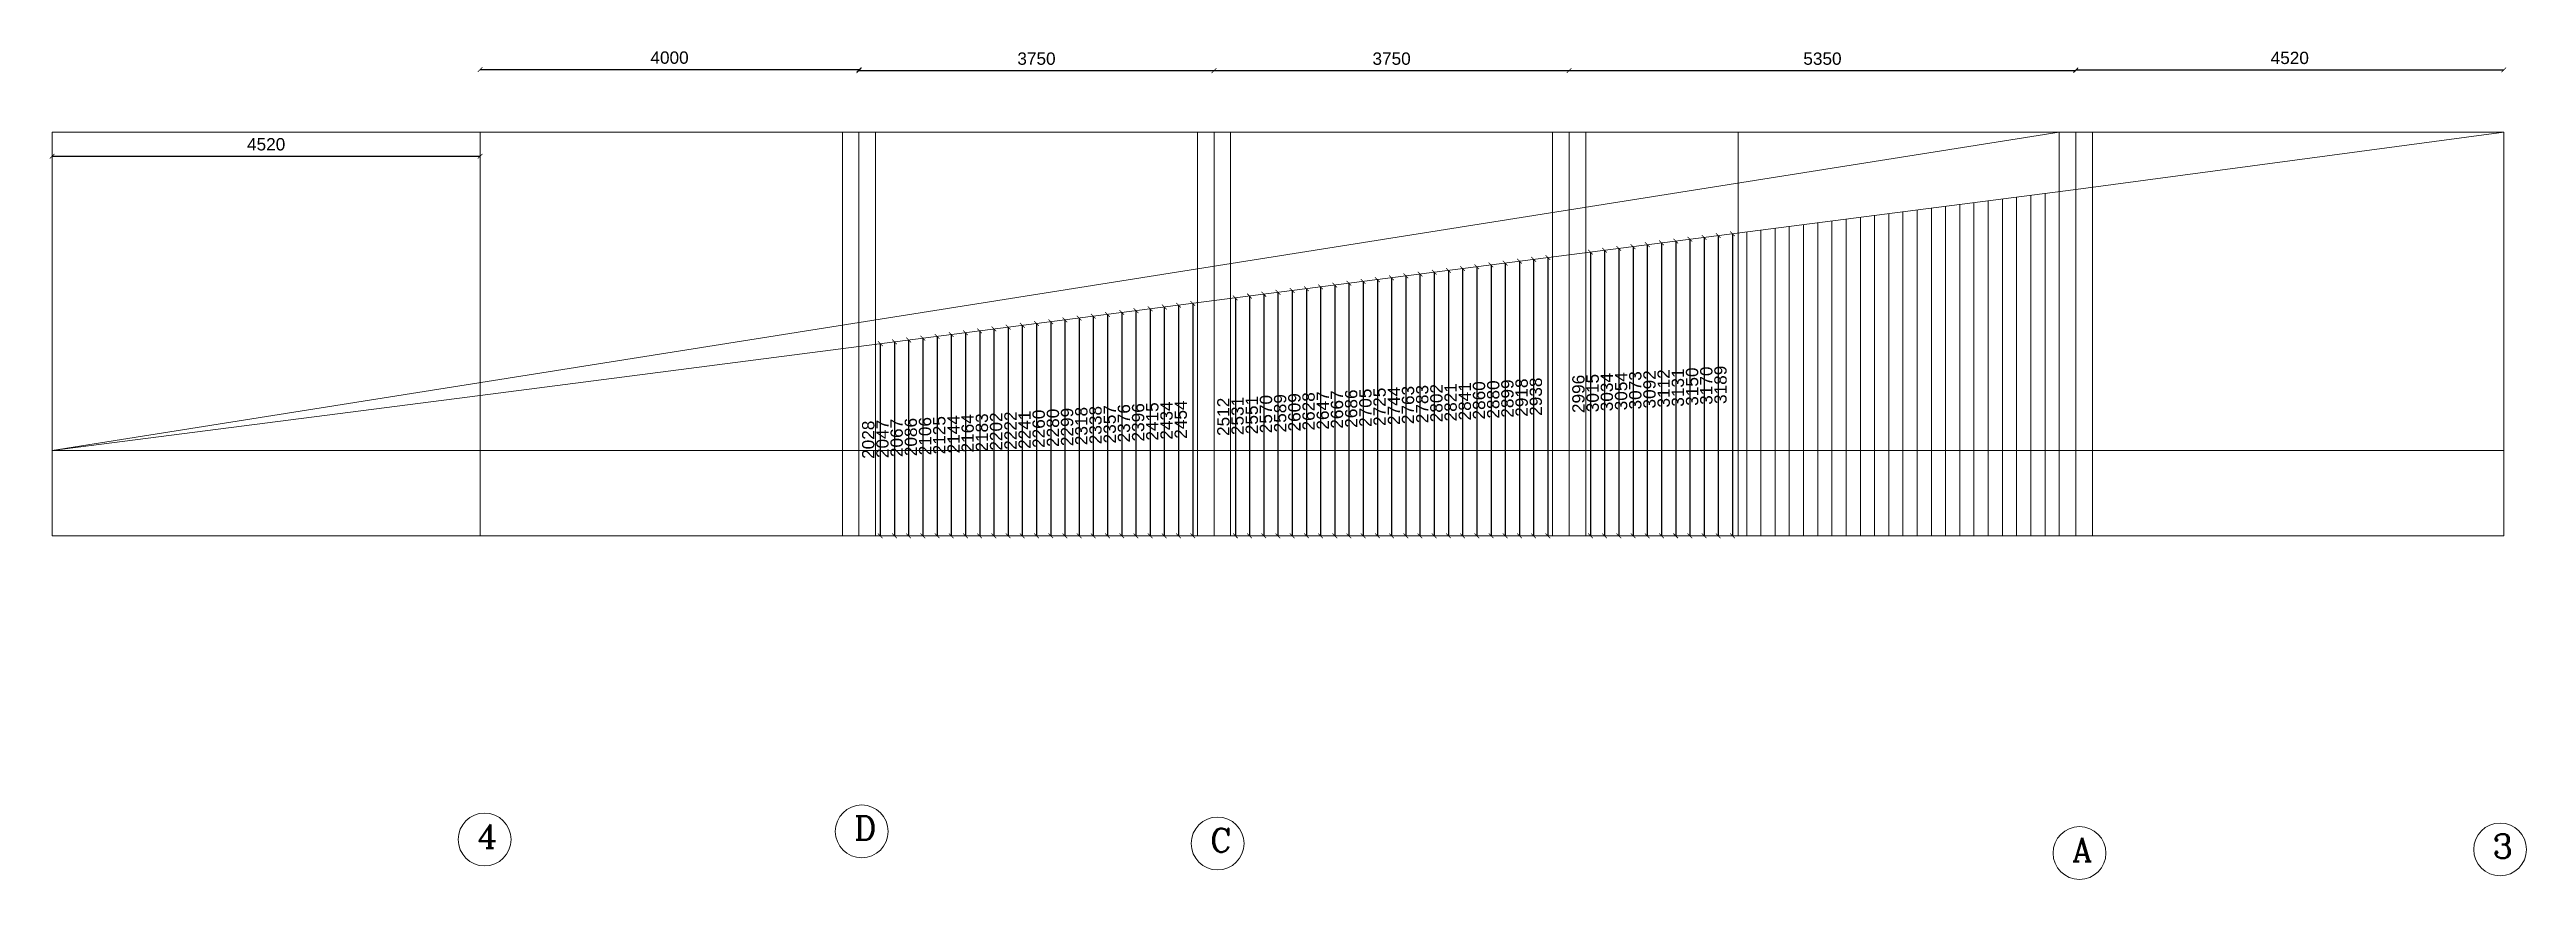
# Model space of a CAD drawing. Header units: inches. Extents: x -26151 to 62940, y -10194 to 246332.
# Drawn here: x -19041 to -16425, y 122061 to 122937 of the extents above; entities that cross this region are included whole.
import ezdxf

# ---------------------------------------------------------------- set-up
doc = ezdxf.new("R2010")
doc.units = ezdxf.units.IN
doc.header["$LTSCALE"] = 0.7
doc.header["$MEASUREMENT"] = 0
doc.layers.get('0').update_dxf_attribs({"lineweight": 13})
doc.layers.get('Defpoints').update_dxf_attribs({"lineweight": 5})
doc.layers.add('hach', color=9, linetype='Continuous', lineweight=9)
doc.layers.add('TEXT', color=3, linetype='Continuous', lineweight=25)
doc.styles.add('GENERATED_STYLE_4', font='verdanai.ttf')
doc.styles.get("Standard").update_dxf_attribs({"font": 'arial.ttf', "height": 13})
doc.dimstyles.get("Standard").update_dxf_attribs({"dimtxt": 13, "dimasz": 5, "dimexe": 0.18, "dimexo": 0.0625, "dimgap": 6, "dimtad": 1, "dimdec": 0, "dimlfac": 10, "dimzin": 0, "dimdsep": 46, "dimtxsty": 'Standard', "dimblk": 'ARCHTICK', "dimcen": 0.09, "dimse1": 1, "dimse2": 1, "dimclrd": 1, "dimclre": 7, "dimclrt": 3, "dimadec": 0, "dimazin": 0, "dimtfac": 1, "dimtdec": 0, "dimtix": 1, "dimtofl": 0, "dimtmove": 0, "dimatfit": 3, "dimldrblk": 'ARCHTICK', "dimfxl": 0, "dimtolj": 1, "dimtzin": 0, "dimarcsym": 0})

msp = doc.modelspace()

# ---------------------------------------------------------------- texts
at = {"layer": 'TEXT', "char_height": 25, "attachment_point": 1, "style": 'GENERATED_STYLE_4'}
for s, insert in [('{\\Fromanc|c0;D}', (-18190.99, 122128.11)), ('{\\Fromanc|c0;4}', (-18589.18, 122119.54)), ('{\\Fromanc|c0;C}', (-17815.12, 122115.3)), ('{\\Fromanc|c0;A}', (-16904.97, 122105.23)), ('{\\Fromanc|c0;3}', (-16460.82, 122109.05))]:
    msp.add_mtext(s, dxfattribs=dict(at, insert=insert))

# ---------------------------------------------------------------- blocks, each defined once
blk = doc.blocks.new('_ArchTick')
at = {"color": 0, "linetype": 'ByBlock', "lineweight": 0, "const_width": 0.15}
blk.add_lwpolyline([(-0.5, -0.5), (0.5, 0.5)], dxfattribs=at)
blk = doc.blocks.new('*D1725')
at = {"layer": 'Defpoints', "color": 0, "linetype": 'ByBlock', "lineweight": 30, "transparency": 16777216}
for p in [(-18586, 122824.7), (-19038, 122424.1), (-18586, 122424.1)]:
    blk.add_point(p, dxfattribs=at)
at = {"layer": 'hach', "color": 1, "linetype": 'ByBlock', "lineweight": -2, "transparency": 16777216}
blk.add_line((-19038, 122824.7), (-18586, 122824.7), dxfattribs=at)
at = {"layer": 'hach', "color": 1, "linetype": 'ByBlock', "lineweight": -2, "transparency": 16777216, "xscale": 5, "yscale": 5, "zscale": 5, "rotation": 180}
blk.add_blockref('_ArchTick', (-19038, 122824.7), dxfattribs=at)
at = {"layer": 'hach', "color": 1, "linetype": 'ByBlock', "lineweight": -2, "transparency": 16777216, "xscale": 5, "yscale": 5, "zscale": 5}
blk.add_blockref('_ArchTick', (-18586, 122824.7), dxfattribs=at)
at = {"layer": 'hach', "color": 3, "linetype": 'ByBlock', "transparency": 16777216, "insert": (-18812, 122837.3), "char_height": 13, "attachment_point": 5}
blk.add_mtext('\\A1;4520', dxfattribs=at)
blk = doc.blocks.new('*D1726')
at = {"layer": 'Defpoints', "color": 0, "linetype": 'ByBlock', "lineweight": 30, "transparency": 16777216}
for p in [(-18186, 122916.2), (-18586, 122514.1), (-18186, 122424.1)]:
    blk.add_point(p, dxfattribs=at)
at = {"layer": 'hach', "color": 1, "linetype": 'ByBlock', "lineweight": -2, "transparency": 16777216}
blk.add_line((-18586, 122916.2), (-18186, 122916.2), dxfattribs=at)
at = {"layer": 'hach', "color": 1, "linetype": 'ByBlock', "lineweight": -2, "transparency": 16777216, "xscale": 5, "yscale": 5, "zscale": 5, "rotation": 180}
blk.add_blockref('_ArchTick', (-18586, 122916.2), dxfattribs=at)
at = {"layer": 'hach', "color": 1, "linetype": 'ByBlock', "lineweight": -2, "transparency": 16777216, "xscale": 5, "yscale": 5, "zscale": 5}
blk.add_blockref('_ArchTick', (-18186, 122916.2), dxfattribs=at)
at = {"layer": 'hach', "color": 3, "linetype": 'ByBlock', "transparency": 16777216, "insert": (-18386, 122928.8), "char_height": 13, "attachment_point": 5}
blk.add_mtext('\\A1;4000', dxfattribs=at)
blk = doc.blocks.new('*D1727')
at = {"layer": 'Defpoints', "color": 0, "linetype": 'ByBlock', "lineweight": 30, "transparency": 16777216}
for p in [(-17811, 122915.1), (-18186, 122514.1), (-17811, 122424.1)]:
    blk.add_point(p, dxfattribs=at)
at = {"layer": 'hach', "color": 1, "linetype": 'ByBlock', "lineweight": -2, "transparency": 16777216}
blk.add_line((-18186, 122915.1), (-17811, 122915.1), dxfattribs=at)
at = {"layer": 'hach', "color": 1, "linetype": 'ByBlock', "lineweight": -2, "transparency": 16777216, "xscale": 5, "yscale": 5, "zscale": 5, "rotation": 180}
blk.add_blockref('_ArchTick', (-18186, 122915.1), dxfattribs=at)
at = {"layer": 'hach', "color": 1, "linetype": 'ByBlock', "lineweight": -2, "transparency": 16777216, "xscale": 5, "yscale": 5, "zscale": 5}
blk.add_blockref('_ArchTick', (-17811, 122915.1), dxfattribs=at)
at = {"layer": 'hach', "color": 3, "linetype": 'ByBlock', "transparency": 16777216, "insert": (-17998.5, 122927.7), "char_height": 13, "attachment_point": 5}
blk.add_mtext('\\A1;3750', dxfattribs=at)
blk = doc.blocks.new('*D1728')
at = {"layer": 'Defpoints', "color": 0, "linetype": 'ByBlock', "lineweight": 30, "transparency": 16777216}
for p in [(-17436, 122915.1), (-17811, 122514.1), (-17436, 122424.1)]:
    blk.add_point(p, dxfattribs=at)
at = {"layer": 'hach', "color": 1, "linetype": 'ByBlock', "lineweight": -2, "transparency": 16777216}
blk.add_line((-17811, 122915.1), (-17436, 122915.1), dxfattribs=at)
at = {"layer": 'hach', "color": 1, "linetype": 'ByBlock', "lineweight": -2, "transparency": 16777216, "xscale": 5, "yscale": 5, "zscale": 5, "rotation": 180}
blk.add_blockref('_ArchTick', (-17811, 122915.1), dxfattribs=at)
at = {"layer": 'hach', "color": 1, "linetype": 'ByBlock', "lineweight": -2, "transparency": 16777216, "xscale": 5, "yscale": 5, "zscale": 5}
blk.add_blockref('_ArchTick', (-17436, 122915.1), dxfattribs=at)
at = {"layer": 'hach', "color": 3, "linetype": 'ByBlock', "transparency": 16777216, "insert": (-17623.5, 122927.7), "char_height": 13, "attachment_point": 5}
blk.add_mtext('\\A1;3750', dxfattribs=at)
blk = doc.blocks.new('*D1729')
at = {"layer": 'Defpoints', "color": 0, "linetype": 'ByBlock', "lineweight": 30, "transparency": 16777216}
for p in [(-16901, 122915.1), (-17436, 122514.1), (-16901, 122424.1)]:
    blk.add_point(p, dxfattribs=at)
at = {"layer": 'hach', "color": 1, "linetype": 'ByBlock', "lineweight": -2, "transparency": 16777216}
blk.add_line((-17436, 122915.1), (-16901, 122915.1), dxfattribs=at)
at = {"layer": 'hach', "color": 1, "linetype": 'ByBlock', "lineweight": -2, "transparency": 16777216, "xscale": 5, "yscale": 5, "zscale": 5, "rotation": 180}
blk.add_blockref('_ArchTick', (-17436, 122915.1), dxfattribs=at)
at = {"layer": 'hach', "color": 1, "linetype": 'ByBlock', "lineweight": -2, "transparency": 16777216, "xscale": 5, "yscale": 5, "zscale": 5}
blk.add_blockref('_ArchTick', (-16901, 122915.1), dxfattribs=at)
at = {"layer": 'hach', "color": 3, "linetype": 'ByBlock', "transparency": 16777216, "insert": (-17168.5, 122927.7), "char_height": 13, "attachment_point": 5}
blk.add_mtext('\\A1;5350', dxfattribs=at)
blk = doc.blocks.new('*D1730')
at = {"layer": 'Defpoints', "color": 0, "linetype": 'ByBlock', "lineweight": 30, "transparency": 16777216}
for p in [(-16449, 122915.9), (-16901, 122514.1), (-16449, 122424.1)]:
    blk.add_point(p, dxfattribs=at)
at = {"layer": 'hach', "color": 1, "linetype": 'ByBlock', "lineweight": -2, "transparency": 16777216}
blk.add_line((-16901, 122915.9), (-16449, 122915.9), dxfattribs=at)
at = {"layer": 'hach', "color": 1, "linetype": 'ByBlock', "lineweight": -2, "transparency": 16777216, "xscale": 5, "yscale": 5, "zscale": 5, "rotation": 180}
blk.add_blockref('_ArchTick', (-16901, 122915.9), dxfattribs=at)
at = {"layer": 'hach', "color": 1, "linetype": 'ByBlock', "lineweight": -2, "transparency": 16777216, "xscale": 5, "yscale": 5, "zscale": 5}
blk.add_blockref('_ArchTick', (-16449, 122915.9), dxfattribs=at)
at = {"layer": 'hach', "color": 3, "linetype": 'ByBlock', "transparency": 16777216, "insert": (-16675, 122928.5), "char_height": 13, "attachment_point": 5}
blk.add_mtext('\\A1;4520', dxfattribs=at)
blk = doc.blocks.new('*D1731')
at = {"layer": 'Defpoints', "color": 0, "linetype": 'ByBlock', "lineweight": 30, "transparency": 16777216}
for p in [(-18163.5, 122626.9), (-18163.5, 122424.1), (-18163.5, 122424.1)]:
    blk.add_point(p, dxfattribs=at)
at = {"layer": 'hach', "color": 1, "linetype": 'ByBlock', "lineweight": -2, "transparency": 16777216}
blk.add_line((-18163.5, 122626.9), (-18163.5, 122424.1), dxfattribs=at)
at = {"layer": 'hach', "color": 1, "linetype": 'ByBlock', "lineweight": -2, "transparency": 16777216, "xscale": 5, "yscale": 5, "zscale": 5}
for p, rotation in [((-18163.5, 122626.9), 90), ((-18163.5, 122424.1), 270)]:
    blk.add_blockref('_ArchTick', p, dxfattribs=dict(at, rotation=rotation))
at = {"layer": 'hach', "color": 3, "linetype": 'ByBlock', "transparency": 16777216, "insert": (-18176.1, 122525.5), "char_height": 13, "attachment_point": 5, "rotation": 90}
blk.add_mtext('\\A1;2028', dxfattribs=at)
blk = doc.blocks.new('*D1732')
at = {"layer": 'Defpoints', "color": 0, "linetype": 'ByBlock', "lineweight": 30, "transparency": 16777216}
for p in [(-18148.5, 122628.8), (-18148.5, 122424.1), (-18148.5, 122424.1)]:
    blk.add_point(p, dxfattribs=at)
at = {"layer": 'hach', "color": 1, "linetype": 'ByBlock', "lineweight": -2, "transparency": 16777216}
blk.add_line((-18148.5, 122628.8), (-18148.5, 122424.1), dxfattribs=at)
at = {"layer": 'hach', "color": 1, "linetype": 'ByBlock', "lineweight": -2, "transparency": 16777216, "xscale": 5, "yscale": 5, "zscale": 5}
for p, rotation in [((-18148.5, 122628.8), 90), ((-18148.5, 122424.1), 270)]:
    blk.add_blockref('_ArchTick', p, dxfattribs=dict(at, rotation=rotation))
at = {"layer": 'hach', "color": 3, "linetype": 'ByBlock', "transparency": 16777216, "insert": (-18161.1, 122526.4), "char_height": 13, "attachment_point": 5, "rotation": 90}
blk.add_mtext('\\A1;2047', dxfattribs=at)
blk = doc.blocks.new('*D1733')
at = {"layer": 'Defpoints', "color": 0, "linetype": 'ByBlock', "lineweight": 30, "transparency": 16777216}
for p in [(-18133.5, 122630.8), (-18133.5, 122424.1), (-18133.5, 122424.1)]:
    blk.add_point(p, dxfattribs=at)
at = {"layer": 'hach', "color": 1, "linetype": 'ByBlock', "lineweight": -2, "transparency": 16777216}
blk.add_line((-18133.5, 122630.8), (-18133.5, 122424.1), dxfattribs=at)
at = {"layer": 'hach', "color": 1, "linetype": 'ByBlock', "lineweight": -2, "transparency": 16777216, "xscale": 5, "yscale": 5, "zscale": 5}
for p, rotation in [((-18133.5, 122630.8), 90), ((-18133.5, 122424.1), 270)]:
    blk.add_blockref('_ArchTick', p, dxfattribs=dict(at, rotation=rotation))
at = {"layer": 'hach', "color": 3, "linetype": 'ByBlock', "transparency": 16777216, "insert": (-18146.1, 122527.4), "char_height": 13, "attachment_point": 5, "rotation": 90}
blk.add_mtext('\\A1;2067', dxfattribs=at)
blk = doc.blocks.new('*D1734')
at = {"layer": 'Defpoints', "color": 0, "linetype": 'ByBlock', "lineweight": 30, "transparency": 16777216}
for p in [(-18118.5, 122632.7), (-18118.5, 122424.1), (-18118.5, 122424.1)]:
    blk.add_point(p, dxfattribs=at)
at = {"layer": 'hach', "color": 1, "linetype": 'ByBlock', "lineweight": -2, "transparency": 16777216}
blk.add_line((-18118.5, 122632.7), (-18118.5, 122424.1), dxfattribs=at)
at = {"layer": 'hach', "color": 1, "linetype": 'ByBlock', "lineweight": -2, "transparency": 16777216, "xscale": 5, "yscale": 5, "zscale": 5}
for p, rotation in [((-18118.5, 122632.7), 90), ((-18118.5, 122424.1), 270)]:
    blk.add_blockref('_ArchTick', p, dxfattribs=dict(at, rotation=rotation))
at = {"layer": 'hach', "color": 3, "linetype": 'ByBlock', "transparency": 16777216, "insert": (-18131.1, 122528.4), "char_height": 13, "attachment_point": 5, "rotation": 90}
blk.add_mtext('\\A1;2086', dxfattribs=at)
blk = doc.blocks.new('*D1735')
at = {"layer": 'Defpoints', "color": 0, "linetype": 'ByBlock', "lineweight": 30, "transparency": 16777216}
for p in [(-18103.5, 122634.6), (-18103.5, 122424.1), (-18103.5, 122424.1)]:
    blk.add_point(p, dxfattribs=at)
at = {"layer": 'hach', "color": 1, "linetype": 'ByBlock', "lineweight": -2, "transparency": 16777216}
blk.add_line((-18103.5, 122634.6), (-18103.5, 122424.1), dxfattribs=at)
at = {"layer": 'hach', "color": 1, "linetype": 'ByBlock', "lineweight": -2, "transparency": 16777216, "xscale": 5, "yscale": 5, "zscale": 5}
for p, rotation in [((-18103.5, 122634.6), 90), ((-18103.5, 122424.1), 270)]:
    blk.add_blockref('_ArchTick', p, dxfattribs=dict(at, rotation=rotation))
at = {"layer": 'hach', "color": 3, "linetype": 'ByBlock', "transparency": 16777216, "insert": (-18116.1, 122529.3), "char_height": 13, "attachment_point": 5, "rotation": 90}
blk.add_mtext('\\A1;2106', dxfattribs=at)
blk = doc.blocks.new('*D1736')
at = {"layer": 'Defpoints', "color": 0, "linetype": 'ByBlock', "lineweight": 30, "transparency": 16777216}
for p in [(-18088.5, 122636.6), (-18088.5, 122424.1), (-18088.5, 122424.1)]:
    blk.add_point(p, dxfattribs=at)
at = {"layer": 'hach', "color": 1, "linetype": 'ByBlock', "lineweight": -2, "transparency": 16777216}
blk.add_line((-18088.5, 122636.6), (-18088.5, 122424.1), dxfattribs=at)
at = {"layer": 'hach', "color": 1, "linetype": 'ByBlock', "lineweight": -2, "transparency": 16777216, "xscale": 5, "yscale": 5, "zscale": 5}
for p, rotation in [((-18088.5, 122636.6), 90), ((-18088.5, 122424.1), 270)]:
    blk.add_blockref('_ArchTick', p, dxfattribs=dict(at, rotation=rotation))
at = {"layer": 'hach', "color": 3, "linetype": 'ByBlock', "transparency": 16777216, "insert": (-18101.1, 122530.3), "char_height": 13, "attachment_point": 5, "rotation": 90}
blk.add_mtext('\\A1;2125', dxfattribs=at)
blk = doc.blocks.new('*D1737')
at = {"layer": 'Defpoints', "color": 0, "linetype": 'ByBlock', "lineweight": 30, "transparency": 16777216}
for p in [(-18073.5, 122638.5), (-18073.5, 122424.1), (-18073.5, 122424.1)]:
    blk.add_point(p, dxfattribs=at)
at = {"layer": 'hach', "color": 1, "linetype": 'ByBlock', "lineweight": -2, "transparency": 16777216}
blk.add_line((-18073.5, 122638.5), (-18073.5, 122424.1), dxfattribs=at)
at = {"layer": 'hach', "color": 1, "linetype": 'ByBlock', "lineweight": -2, "transparency": 16777216, "xscale": 5, "yscale": 5, "zscale": 5}
for p, rotation in [((-18073.5, 122638.5), 90), ((-18073.5, 122424.1), 270)]:
    blk.add_blockref('_ArchTick', p, dxfattribs=dict(at, rotation=rotation))
at = {"layer": 'hach', "color": 3, "linetype": 'ByBlock', "transparency": 16777216, "insert": (-18086, 122531.3), "char_height": 13, "attachment_point": 5, "rotation": 90}
blk.add_mtext('\\A1;2144', dxfattribs=at)
blk = doc.blocks.new('*D1738')
at = {"layer": 'Defpoints', "color": 0, "linetype": 'ByBlock', "lineweight": 30, "transparency": 16777216}
for p in [(-18058.5, 122640.4), (-18058.5, 122424.1), (-18058.5, 122424.1)]:
    blk.add_point(p, dxfattribs=at)
at = {"layer": 'hach', "color": 1, "linetype": 'ByBlock', "lineweight": -2, "transparency": 16777216}
blk.add_line((-18058.5, 122640.4), (-18058.5, 122424.1), dxfattribs=at)
at = {"layer": 'hach', "color": 1, "linetype": 'ByBlock', "lineweight": -2, "transparency": 16777216, "xscale": 5, "yscale": 5, "zscale": 5}
for p, rotation in [((-18058.5, 122640.4), 90), ((-18058.5, 122424.1), 270)]:
    blk.add_blockref('_ArchTick', p, dxfattribs=dict(at, rotation=rotation))
at = {"layer": 'hach', "color": 3, "linetype": 'ByBlock', "transparency": 16777216, "insert": (-18071.1, 122532.3), "char_height": 13, "attachment_point": 5, "rotation": 90}
blk.add_mtext('\\A1;2164', dxfattribs=at)
blk = doc.blocks.new('*D1739')
at = {"layer": 'Defpoints', "color": 0, "linetype": 'ByBlock', "lineweight": 30, "transparency": 16777216}
for p in [(-18043.5, 122642.4), (-18043.5, 122424.1), (-18043.5, 122424.1)]:
    blk.add_point(p, dxfattribs=at)
at = {"layer": 'hach', "color": 1, "linetype": 'ByBlock', "lineweight": -2, "transparency": 16777216}
blk.add_line((-18043.5, 122642.4), (-18043.5, 122424.1), dxfattribs=at)
at = {"layer": 'hach', "color": 1, "linetype": 'ByBlock', "lineweight": -2, "transparency": 16777216, "xscale": 5, "yscale": 5, "zscale": 5}
for p, rotation in [((-18043.5, 122642.4), 90), ((-18043.5, 122424.1), 270)]:
    blk.add_blockref('_ArchTick', p, dxfattribs=dict(at, rotation=rotation))
at = {"layer": 'hach', "color": 3, "linetype": 'ByBlock', "transparency": 16777216, "insert": (-18056.1, 122533.2), "char_height": 13, "attachment_point": 5, "rotation": 90}
blk.add_mtext('\\A1;2183', dxfattribs=at)
blk = doc.blocks.new('*D1740')
at = {"layer": 'Defpoints', "color": 0, "linetype": 'ByBlock', "lineweight": 30, "transparency": 16777216}
for p in [(-18028.5, 122644.3), (-18028.5, 122424.1), (-18028.5, 122424.1)]:
    blk.add_point(p, dxfattribs=at)
at = {"layer": 'hach', "color": 1, "linetype": 'ByBlock', "lineweight": -2, "transparency": 16777216}
blk.add_line((-18028.5, 122644.3), (-18028.5, 122424.1), dxfattribs=at)
at = {"layer": 'hach', "color": 1, "linetype": 'ByBlock', "lineweight": -2, "transparency": 16777216, "xscale": 5, "yscale": 5, "zscale": 5}
for p, rotation in [((-18028.5, 122644.3), 90), ((-18028.5, 122424.1), 270)]:
    blk.add_blockref('_ArchTick', p, dxfattribs=dict(at, rotation=rotation))
at = {"layer": 'hach', "color": 3, "linetype": 'ByBlock', "transparency": 16777216, "insert": (-18041.1, 122534.2), "char_height": 13, "attachment_point": 5, "rotation": 90}
blk.add_mtext('\\A1;2202', dxfattribs=at)
blk = doc.blocks.new('*D1741')
at = {"layer": 'Defpoints', "color": 0, "linetype": 'ByBlock', "lineweight": 30, "transparency": 16777216}
for p in [(-18013.5, 122646.2), (-18013.5, 122424.1), (-18013.5, 122424.1)]:
    blk.add_point(p, dxfattribs=at)
at = {"layer": 'hach', "color": 1, "linetype": 'ByBlock', "lineweight": -2, "transparency": 16777216}
blk.add_line((-18013.5, 122646.2), (-18013.5, 122424.1), dxfattribs=at)
at = {"layer": 'hach', "color": 1, "linetype": 'ByBlock', "lineweight": -2, "transparency": 16777216, "xscale": 5, "yscale": 5, "zscale": 5}
for p, rotation in [((-18013.5, 122646.2), 90), ((-18013.5, 122424.1), 270)]:
    blk.add_blockref('_ArchTick', p, dxfattribs=dict(at, rotation=rotation))
at = {"layer": 'hach', "color": 3, "linetype": 'ByBlock', "transparency": 16777216, "insert": (-18026, 122535.2), "char_height": 13, "attachment_point": 5, "rotation": 90}
blk.add_mtext('\\A1;2222', dxfattribs=at)
blk = doc.blocks.new('*D1742')
at = {"layer": 'Defpoints', "color": 0, "linetype": 'ByBlock', "lineweight": 30, "transparency": 16777216}
for p in [(-17998.5, 122648.2), (-17998.5, 122424.1), (-17998.5, 122424.1)]:
    blk.add_point(p, dxfattribs=at)
at = {"layer": 'hach', "color": 1, "linetype": 'ByBlock', "lineweight": -2, "transparency": 16777216}
blk.add_line((-17998.5, 122648.2), (-17998.5, 122424.1), dxfattribs=at)
at = {"layer": 'hach', "color": 1, "linetype": 'ByBlock', "lineweight": -2, "transparency": 16777216, "xscale": 5, "yscale": 5, "zscale": 5}
for p, rotation in [((-17998.5, 122648.2), 90), ((-17998.5, 122424.1), 270)]:
    blk.add_blockref('_ArchTick', p, dxfattribs=dict(at, rotation=rotation))
at = {"layer": 'hach', "color": 3, "linetype": 'ByBlock', "transparency": 16777216, "insert": (-18011, 122536.1), "char_height": 13, "attachment_point": 5, "rotation": 90}
blk.add_mtext('\\A1;2241', dxfattribs=at)
blk = doc.blocks.new('*D1743')
at = {"layer": 'Defpoints', "color": 0, "linetype": 'ByBlock', "lineweight": 30, "transparency": 16777216}
for p in [(-17983.5, 122650.1), (-17983.5, 122424.1), (-17983.5, 122424.1)]:
    blk.add_point(p, dxfattribs=at)
at = {"layer": 'hach', "color": 1, "linetype": 'ByBlock', "lineweight": -2, "transparency": 16777216}
blk.add_line((-17983.5, 122650.1), (-17983.5, 122424.1), dxfattribs=at)
at = {"layer": 'hach', "color": 1, "linetype": 'ByBlock', "lineweight": -2, "transparency": 16777216, "xscale": 5, "yscale": 5, "zscale": 5}
for p, rotation in [((-17983.5, 122650.1), 90), ((-17983.5, 122424.1), 270)]:
    blk.add_blockref('_ArchTick', p, dxfattribs=dict(at, rotation=rotation))
at = {"layer": 'hach', "color": 3, "linetype": 'ByBlock', "transparency": 16777216, "insert": (-17996.1, 122537.1), "char_height": 13, "attachment_point": 5, "rotation": 90}
blk.add_mtext('\\A1;2260', dxfattribs=at)
blk = doc.blocks.new('*D1744')
at = {"layer": 'Defpoints', "color": 0, "linetype": 'ByBlock', "lineweight": 30, "transparency": 16777216}
for p in [(-17968.5, 122652), (-17968.5, 122424.1), (-17968.5, 122424.1)]:
    blk.add_point(p, dxfattribs=at)
at = {"layer": 'hach', "color": 1, "linetype": 'ByBlock', "lineweight": -2, "transparency": 16777216}
blk.add_line((-17968.5, 122652), (-17968.5, 122424.1), dxfattribs=at)
at = {"layer": 'hach', "color": 1, "linetype": 'ByBlock', "lineweight": -2, "transparency": 16777216, "xscale": 5, "yscale": 5, "zscale": 5}
for p, rotation in [((-17968.5, 122652), 90), ((-17968.5, 122424.1), 270)]:
    blk.add_blockref('_ArchTick', p, dxfattribs=dict(at, rotation=rotation))
at = {"layer": 'hach', "color": 3, "linetype": 'ByBlock', "transparency": 16777216, "insert": (-17981.1, 122538.1), "char_height": 13, "attachment_point": 5, "rotation": 90}
blk.add_mtext('\\A1;2280', dxfattribs=at)
blk = doc.blocks.new('*D1745')
at = {"layer": 'Defpoints', "color": 0, "linetype": 'ByBlock', "lineweight": 30, "transparency": 16777216}
for p in [(-17953.5, 122654), (-17953.5, 122424.1), (-17953.5, 122424.1)]:
    blk.add_point(p, dxfattribs=at)
at = {"layer": 'hach', "color": 1, "linetype": 'ByBlock', "lineweight": -2, "transparency": 16777216}
blk.add_line((-17953.5, 122654), (-17953.5, 122424.1), dxfattribs=at)
at = {"layer": 'hach', "color": 1, "linetype": 'ByBlock', "lineweight": -2, "transparency": 16777216, "xscale": 5, "yscale": 5, "zscale": 5}
for p, rotation in [((-17953.5, 122654), 90), ((-17953.5, 122424.1), 270)]:
    blk.add_blockref('_ArchTick', p, dxfattribs=dict(at, rotation=rotation))
at = {"layer": 'hach', "color": 3, "linetype": 'ByBlock', "transparency": 16777216, "insert": (-17966.1, 122539), "char_height": 13, "attachment_point": 5, "rotation": 90}
blk.add_mtext('\\A1;2299', dxfattribs=at)
blk = doc.blocks.new('*D1746')
at = {"layer": 'Defpoints', "color": 0, "linetype": 'ByBlock', "lineweight": 30, "transparency": 16777216}
for p in [(-17938.5, 122655.9), (-17938.5, 122424.1), (-17938.5, 122424.1)]:
    blk.add_point(p, dxfattribs=at)
at = {"layer": 'hach', "color": 1, "linetype": 'ByBlock', "lineweight": -2, "transparency": 16777216}
blk.add_line((-17938.5, 122655.9), (-17938.5, 122424.1), dxfattribs=at)
at = {"layer": 'hach', "color": 1, "linetype": 'ByBlock', "lineweight": -2, "transparency": 16777216, "xscale": 5, "yscale": 5, "zscale": 5}
for p, rotation in [((-17938.5, 122655.9), 90), ((-17938.5, 122424.1), 270)]:
    blk.add_blockref('_ArchTick', p, dxfattribs=dict(at, rotation=rotation))
at = {"layer": 'hach', "color": 3, "linetype": 'ByBlock', "transparency": 16777216, "insert": (-17951.1, 122540), "char_height": 13, "attachment_point": 5, "rotation": 90}
blk.add_mtext('\\A1;2318', dxfattribs=at)
blk = doc.blocks.new('*D1747')
at = {"layer": 'Defpoints', "color": 0, "linetype": 'ByBlock', "lineweight": 30, "transparency": 16777216}
for p in [(-17923.5, 122657.8), (-17923.5, 122424.1), (-17923.5, 122424.1)]:
    blk.add_point(p, dxfattribs=at)
at = {"layer": 'hach', "color": 1, "linetype": 'ByBlock', "lineweight": -2, "transparency": 16777216}
blk.add_line((-17923.5, 122657.8), (-17923.5, 122424.1), dxfattribs=at)
at = {"layer": 'hach', "color": 1, "linetype": 'ByBlock', "lineweight": -2, "transparency": 16777216, "xscale": 5, "yscale": 5, "zscale": 5}
for p, rotation in [((-17923.5, 122657.8), 90), ((-17923.5, 122424.1), 270)]:
    blk.add_blockref('_ArchTick', p, dxfattribs=dict(at, rotation=rotation))
at = {"layer": 'hach', "color": 3, "linetype": 'ByBlock', "transparency": 16777216, "insert": (-17936.1, 122541), "char_height": 13, "attachment_point": 5, "rotation": 90}
blk.add_mtext('\\A1;2338', dxfattribs=at)
blk = doc.blocks.new('*D1748')
at = {"layer": 'Defpoints', "color": 0, "linetype": 'ByBlock', "lineweight": 30, "transparency": 16777216}
for p in [(-17908.5, 122659.8), (-17908.5, 122424.1), (-17908.5, 122424.1)]:
    blk.add_point(p, dxfattribs=at)
at = {"layer": 'hach', "color": 1, "linetype": 'ByBlock', "lineweight": -2, "transparency": 16777216}
blk.add_line((-17908.5, 122659.8), (-17908.5, 122424.1), dxfattribs=at)
at = {"layer": 'hach', "color": 1, "linetype": 'ByBlock', "lineweight": -2, "transparency": 16777216, "xscale": 5, "yscale": 5, "zscale": 5}
for p, rotation in [((-17908.5, 122659.8), 90), ((-17908.5, 122424.1), 270)]:
    blk.add_blockref('_ArchTick', p, dxfattribs=dict(at, rotation=rotation))
at = {"layer": 'hach', "color": 3, "linetype": 'ByBlock', "transparency": 16777216, "insert": (-17921.1, 122541.9), "char_height": 13, "attachment_point": 5, "rotation": 90}
blk.add_mtext('\\A1;2357', dxfattribs=at)
blk = doc.blocks.new('*D1749')
at = {"layer": 'Defpoints', "color": 0, "linetype": 'ByBlock', "lineweight": 30, "transparency": 16777216}
for p in [(-17893.5, 122661.7), (-17893.5, 122424.1), (-17893.5, 122424.1)]:
    blk.add_point(p, dxfattribs=at)
at = {"layer": 'hach', "color": 1, "linetype": 'ByBlock', "lineweight": -2, "transparency": 16777216}
blk.add_line((-17893.5, 122661.7), (-17893.5, 122424.1), dxfattribs=at)
at = {"layer": 'hach', "color": 1, "linetype": 'ByBlock', "lineweight": -2, "transparency": 16777216, "xscale": 5, "yscale": 5, "zscale": 5}
for p, rotation in [((-17893.5, 122661.7), 90), ((-17893.5, 122424.1), 270)]:
    blk.add_blockref('_ArchTick', p, dxfattribs=dict(at, rotation=rotation))
at = {"layer": 'hach', "color": 3, "linetype": 'ByBlock', "transparency": 16777216, "insert": (-17906.1, 122542.9), "char_height": 13, "attachment_point": 5, "rotation": 90}
blk.add_mtext('\\A1;2376', dxfattribs=at)
blk = doc.blocks.new('*D1750')
at = {"layer": 'Defpoints', "color": 0, "linetype": 'ByBlock', "lineweight": 30, "transparency": 16777216}
for p in [(-17878.5, 122663.6), (-17878.5, 122424.1), (-17878.5, 122424.1)]:
    blk.add_point(p, dxfattribs=at)
at = {"layer": 'hach', "color": 1, "linetype": 'ByBlock', "lineweight": -2, "transparency": 16777216}
blk.add_line((-17878.5, 122663.6), (-17878.5, 122424.1), dxfattribs=at)
at = {"layer": 'hach', "color": 1, "linetype": 'ByBlock', "lineweight": -2, "transparency": 16777216, "xscale": 5, "yscale": 5, "zscale": 5}
for p, rotation in [((-17878.5, 122663.6), 90), ((-17878.5, 122424.1), 270)]:
    blk.add_blockref('_ArchTick', p, dxfattribs=dict(at, rotation=rotation))
at = {"layer": 'hach', "color": 3, "linetype": 'ByBlock', "transparency": 16777216, "insert": (-17891.1, 122543.9), "char_height": 13, "attachment_point": 5, "rotation": 90}
blk.add_mtext('\\A1;2396', dxfattribs=at)
blk = doc.blocks.new('*D1751')
at = {"layer": 'Defpoints', "color": 0, "linetype": 'ByBlock', "lineweight": 30, "transparency": 16777216}
for p in [(-17863.5, 122665.6), (-17863.5, 122424.1), (-17863.5, 122424.1)]:
    blk.add_point(p, dxfattribs=at)
at = {"layer": 'hach', "color": 1, "linetype": 'ByBlock', "lineweight": -2, "transparency": 16777216}
blk.add_line((-17863.5, 122665.6), (-17863.5, 122424.1), dxfattribs=at)
at = {"layer": 'hach', "color": 1, "linetype": 'ByBlock', "lineweight": -2, "transparency": 16777216, "xscale": 5, "yscale": 5, "zscale": 5}
for p, rotation in [((-17863.5, 122665.6), 90), ((-17863.5, 122424.1), 270)]:
    blk.add_blockref('_ArchTick', p, dxfattribs=dict(at, rotation=rotation))
at = {"layer": 'hach', "color": 3, "linetype": 'ByBlock', "transparency": 16777216, "insert": (-17876.1, 122544.8), "char_height": 13, "attachment_point": 5, "rotation": 90}
blk.add_mtext('\\A1;2415', dxfattribs=at)
blk = doc.blocks.new('*D1752')
at = {"layer": 'Defpoints', "color": 0, "linetype": 'ByBlock', "lineweight": 30, "transparency": 16777216}
for p in [(-17848.5, 122667.5), (-17848.5, 122424.1), (-17848.5, 122424.1)]:
    blk.add_point(p, dxfattribs=at)
at = {"layer": 'hach', "color": 1, "linetype": 'ByBlock', "lineweight": -2, "transparency": 16777216}
blk.add_line((-17848.5, 122667.5), (-17848.5, 122424.1), dxfattribs=at)
at = {"layer": 'hach', "color": 1, "linetype": 'ByBlock', "lineweight": -2, "transparency": 16777216, "xscale": 5, "yscale": 5, "zscale": 5}
for p, rotation in [((-17848.5, 122667.5), 90), ((-17848.5, 122424.1), 270)]:
    blk.add_blockref('_ArchTick', p, dxfattribs=dict(at, rotation=rotation))
at = {"layer": 'hach', "color": 3, "linetype": 'ByBlock', "transparency": 16777216, "insert": (-17861.1, 122545.8), "char_height": 13, "attachment_point": 5, "rotation": 90}
blk.add_mtext('\\A1;2434', dxfattribs=at)
blk = doc.blocks.new('*D1753')
at = {"layer": 'Defpoints', "color": 0, "linetype": 'ByBlock', "lineweight": 30, "transparency": 16777216}
for p in [(-17833.5, 122669.5), (-17833.5, 122424.1), (-17833.5, 122424.1)]:
    blk.add_point(p, dxfattribs=at)
at = {"layer": 'hach', "color": 1, "linetype": 'ByBlock', "lineweight": -2, "transparency": 16777216}
blk.add_line((-17833.5, 122669.5), (-17833.5, 122424.1), dxfattribs=at)
at = {"layer": 'hach', "color": 1, "linetype": 'ByBlock', "lineweight": -2, "transparency": 16777216, "xscale": 5, "yscale": 5, "zscale": 5}
for p, rotation in [((-17833.5, 122669.5), 90), ((-17833.5, 122424.1), 270)]:
    blk.add_blockref('_ArchTick', p, dxfattribs=dict(at, rotation=rotation))
at = {"layer": 'hach', "color": 3, "linetype": 'ByBlock', "transparency": 16777216, "insert": (-17846.1, 122546.8), "char_height": 13, "attachment_point": 5, "rotation": 90}
blk.add_mtext('\\A1;2454', dxfattribs=at)
blk = doc.blocks.new('*D1754')
at = {"layer": 'Defpoints', "color": 0, "linetype": 'ByBlock', "lineweight": 30, "transparency": 16777216}
for p in [(-17788.5, 122675.3), (-17788.5, 122424.1), (-17788.5, 122424.1)]:
    blk.add_point(p, dxfattribs=at)
at = {"layer": 'hach', "color": 1, "linetype": 'ByBlock', "lineweight": -2, "transparency": 16777216}
blk.add_line((-17788.5, 122675.3), (-17788.5, 122424.1), dxfattribs=at)
at = {"layer": 'hach', "color": 1, "linetype": 'ByBlock', "lineweight": -2, "transparency": 16777216, "xscale": 5, "yscale": 5, "zscale": 5}
for p, rotation in [((-17788.5, 122675.3), 90), ((-17788.5, 122424.1), 270)]:
    blk.add_blockref('_ArchTick', p, dxfattribs=dict(at, rotation=rotation))
at = {"layer": 'hach', "color": 3, "linetype": 'ByBlock', "transparency": 16777216, "insert": (-17801.1, 122549.7), "char_height": 13, "attachment_point": 5, "rotation": 90}
blk.add_mtext('\\A1;2512', dxfattribs=at)
blk = doc.blocks.new('*D1755')
at = {"layer": 'Defpoints', "color": 0, "linetype": 'ByBlock', "lineweight": 30, "transparency": 16777216}
for p in [(-17773.5, 122677.2), (-17773.5, 122424.1), (-17773.5, 122424.1)]:
    blk.add_point(p, dxfattribs=at)
at = {"layer": 'hach', "color": 1, "linetype": 'ByBlock', "lineweight": -2, "transparency": 16777216}
blk.add_line((-17773.5, 122677.2), (-17773.5, 122424.1), dxfattribs=at)
at = {"layer": 'hach', "color": 1, "linetype": 'ByBlock', "lineweight": -2, "transparency": 16777216, "xscale": 5, "yscale": 5, "zscale": 5}
for p, rotation in [((-17773.5, 122677.2), 90), ((-17773.5, 122424.1), 270)]:
    blk.add_blockref('_ArchTick', p, dxfattribs=dict(at, rotation=rotation))
at = {"layer": 'hach', "color": 3, "linetype": 'ByBlock', "transparency": 16777216, "insert": (-17786.1, 122550.6), "char_height": 13, "attachment_point": 5, "rotation": 90}
blk.add_mtext('\\A1;2531', dxfattribs=at)
blk = doc.blocks.new('*D1756')
at = {"layer": 'Defpoints', "color": 0, "linetype": 'ByBlock', "lineweight": 30, "transparency": 16777216}
for p in [(-17758.5, 122679.1), (-17758.5, 122424.1), (-17758.5, 122424.1)]:
    blk.add_point(p, dxfattribs=at)
at = {"layer": 'hach', "color": 1, "linetype": 'ByBlock', "lineweight": -2, "transparency": 16777216}
blk.add_line((-17758.5, 122679.1), (-17758.5, 122424.1), dxfattribs=at)
at = {"layer": 'hach', "color": 1, "linetype": 'ByBlock', "lineweight": -2, "transparency": 16777216, "xscale": 5, "yscale": 5, "zscale": 5}
for p, rotation in [((-17758.5, 122679.1), 90), ((-17758.5, 122424.1), 270)]:
    blk.add_blockref('_ArchTick', p, dxfattribs=dict(at, rotation=rotation))
at = {"layer": 'hach', "color": 3, "linetype": 'ByBlock', "transparency": 16777216, "insert": (-17771.1, 122551.6), "char_height": 13, "attachment_point": 5, "rotation": 90}
blk.add_mtext('\\A1;2551', dxfattribs=at)
blk = doc.blocks.new('*D1757')
at = {"layer": 'Defpoints', "color": 0, "linetype": 'ByBlock', "lineweight": 30, "transparency": 16777216}
for p in [(-17743.5, 122681.1), (-17743.5, 122424.1), (-17743.5, 122424.1)]:
    blk.add_point(p, dxfattribs=at)
at = {"layer": 'hach', "color": 1, "linetype": 'ByBlock', "lineweight": -2, "transparency": 16777216}
blk.add_line((-17743.5, 122681.1), (-17743.5, 122424.1), dxfattribs=at)
at = {"layer": 'hach', "color": 1, "linetype": 'ByBlock', "lineweight": -2, "transparency": 16777216, "xscale": 5, "yscale": 5, "zscale": 5}
for p, rotation in [((-17743.5, 122681.1), 90), ((-17743.5, 122424.1), 270)]:
    blk.add_blockref('_ArchTick', p, dxfattribs=dict(at, rotation=rotation))
at = {"layer": 'hach', "color": 3, "linetype": 'ByBlock', "transparency": 16777216, "insert": (-17756.1, 122552.6), "char_height": 13, "attachment_point": 5, "rotation": 90}
blk.add_mtext('\\A1;2570', dxfattribs=at)
blk = doc.blocks.new('*D1758')
at = {"layer": 'Defpoints', "color": 0, "linetype": 'ByBlock', "lineweight": 30, "transparency": 16777216}
for p in [(-17728.5, 122683), (-17728.5, 122424.1), (-17728.5, 122424.1)]:
    blk.add_point(p, dxfattribs=at)
at = {"layer": 'hach', "color": 1, "linetype": 'ByBlock', "lineweight": -2, "transparency": 16777216}
blk.add_line((-17728.5, 122683), (-17728.5, 122424.1), dxfattribs=at)
at = {"layer": 'hach', "color": 1, "linetype": 'ByBlock', "lineweight": -2, "transparency": 16777216, "xscale": 5, "yscale": 5, "zscale": 5}
for p, rotation in [((-17728.5, 122683), 90), ((-17728.5, 122424.1), 270)]:
    blk.add_blockref('_ArchTick', p, dxfattribs=dict(at, rotation=rotation))
at = {"layer": 'hach', "color": 3, "linetype": 'ByBlock', "transparency": 16777216, "insert": (-17741.1, 122553.5), "char_height": 13, "attachment_point": 5, "rotation": 90}
blk.add_mtext('\\A1;2589', dxfattribs=at)
blk = doc.blocks.new('*D1759')
at = {"layer": 'Defpoints', "color": 0, "linetype": 'ByBlock', "lineweight": 30, "transparency": 16777216}
for p in [(-17713.5, 122684.9), (-17713.5, 122424.1), (-17713.5, 122424.1)]:
    blk.add_point(p, dxfattribs=at)
at = {"layer": 'hach', "color": 1, "linetype": 'ByBlock', "lineweight": -2, "transparency": 16777216}
blk.add_line((-17713.5, 122684.9), (-17713.5, 122424.1), dxfattribs=at)
at = {"layer": 'hach', "color": 1, "linetype": 'ByBlock', "lineweight": -2, "transparency": 16777216, "xscale": 5, "yscale": 5, "zscale": 5}
for p, rotation in [((-17713.5, 122684.9), 90), ((-17713.5, 122424.1), 270)]:
    blk.add_blockref('_ArchTick', p, dxfattribs=dict(at, rotation=rotation))
at = {"layer": 'hach', "color": 3, "linetype": 'ByBlock', "transparency": 16777216, "insert": (-17726.1, 122554.5), "char_height": 13, "attachment_point": 5, "rotation": 90}
blk.add_mtext('\\A1;2609', dxfattribs=at)
blk = doc.blocks.new('*D1760')
at = {"layer": 'Defpoints', "color": 0, "linetype": 'ByBlock', "lineweight": 30, "transparency": 16777216}
for p in [(-17698.5, 122686.9), (-17698.5, 122424.1), (-17698.5, 122424.1)]:
    blk.add_point(p, dxfattribs=at)
at = {"layer": 'hach', "color": 1, "linetype": 'ByBlock', "lineweight": -2, "transparency": 16777216}
blk.add_line((-17698.5, 122686.9), (-17698.5, 122424.1), dxfattribs=at)
at = {"layer": 'hach', "color": 1, "linetype": 'ByBlock', "lineweight": -2, "transparency": 16777216, "xscale": 5, "yscale": 5, "zscale": 5}
for p, rotation in [((-17698.5, 122686.9), 90), ((-17698.5, 122424.1), 270)]:
    blk.add_blockref('_ArchTick', p, dxfattribs=dict(at, rotation=rotation))
at = {"layer": 'hach', "color": 3, "linetype": 'ByBlock', "transparency": 16777216, "insert": (-17711.1, 122555.5), "char_height": 13, "attachment_point": 5, "rotation": 90}
blk.add_mtext('\\A1;2628', dxfattribs=at)
blk = doc.blocks.new('*D1761')
at = {"layer": 'Defpoints', "color": 0, "linetype": 'ByBlock', "lineweight": 30, "transparency": 16777216}
for p in [(-17683.5, 122688.8), (-17683.5, 122424.1), (-17683.5, 122424.1)]:
    blk.add_point(p, dxfattribs=at)
at = {"layer": 'hach', "color": 1, "linetype": 'ByBlock', "lineweight": -2, "transparency": 16777216}
blk.add_line((-17683.5, 122688.8), (-17683.5, 122424.1), dxfattribs=at)
at = {"layer": 'hach', "color": 1, "linetype": 'ByBlock', "lineweight": -2, "transparency": 16777216, "xscale": 5, "yscale": 5, "zscale": 5}
for p, rotation in [((-17683.5, 122688.8), 90), ((-17683.5, 122424.1), 270)]:
    blk.add_blockref('_ArchTick', p, dxfattribs=dict(at, rotation=rotation))
at = {"layer": 'hach', "color": 3, "linetype": 'ByBlock', "transparency": 16777216, "insert": (-17696.1, 122556.4), "char_height": 13, "attachment_point": 5, "rotation": 90}
blk.add_mtext('\\A1;2647', dxfattribs=at)
blk = doc.blocks.new('*D1762')
at = {"layer": 'Defpoints', "color": 0, "linetype": 'ByBlock', "lineweight": 30, "transparency": 16777216}
for p in [(-17668.5, 122690.7), (-17668.5, 122424.1), (-17668.5, 122424.1)]:
    blk.add_point(p, dxfattribs=at)
at = {"layer": 'hach', "color": 1, "linetype": 'ByBlock', "lineweight": -2, "transparency": 16777216}
blk.add_line((-17668.5, 122690.7), (-17668.5, 122424.1), dxfattribs=at)
at = {"layer": 'hach', "color": 1, "linetype": 'ByBlock', "lineweight": -2, "transparency": 16777216, "xscale": 5, "yscale": 5, "zscale": 5}
for p, rotation in [((-17668.5, 122690.7), 90), ((-17668.5, 122424.1), 270)]:
    blk.add_blockref('_ArchTick', p, dxfattribs=dict(at, rotation=rotation))
at = {"layer": 'hach', "color": 3, "linetype": 'ByBlock', "transparency": 16777216, "insert": (-17681.1, 122557.4), "char_height": 13, "attachment_point": 5, "rotation": 90}
blk.add_mtext('\\A1;2667', dxfattribs=at)
blk = doc.blocks.new('*D1763')
at = {"layer": 'Defpoints', "color": 0, "linetype": 'ByBlock', "lineweight": 30, "transparency": 16777216}
for p in [(-17653.5, 122692.7), (-17653.5, 122424.1), (-17653.5, 122424.1)]:
    blk.add_point(p, dxfattribs=at)
at = {"layer": 'hach', "color": 1, "linetype": 'ByBlock', "lineweight": -2, "transparency": 16777216}
blk.add_line((-17653.5, 122692.7), (-17653.5, 122424.1), dxfattribs=at)
at = {"layer": 'hach', "color": 1, "linetype": 'ByBlock', "lineweight": -2, "transparency": 16777216, "xscale": 5, "yscale": 5, "zscale": 5}
for p, rotation in [((-17653.5, 122692.7), 90), ((-17653.5, 122424.1), 270)]:
    blk.add_blockref('_ArchTick', p, dxfattribs=dict(at, rotation=rotation))
at = {"layer": 'hach', "color": 3, "linetype": 'ByBlock', "transparency": 16777216, "insert": (-17666.1, 122558.4), "char_height": 13, "attachment_point": 5, "rotation": 90}
blk.add_mtext('\\A1;2686', dxfattribs=at)
blk = doc.blocks.new('*D1764')
at = {"layer": 'Defpoints', "color": 0, "linetype": 'ByBlock', "lineweight": 30, "transparency": 16777216}
for p in [(-17638.5, 122694.6), (-17638.5, 122424.1), (-17638.5, 122424.1)]:
    blk.add_point(p, dxfattribs=at)
at = {"layer": 'hach', "color": 1, "linetype": 'ByBlock', "lineweight": -2, "transparency": 16777216}
blk.add_line((-17638.5, 122694.6), (-17638.5, 122424.1), dxfattribs=at)
at = {"layer": 'hach', "color": 1, "linetype": 'ByBlock', "lineweight": -2, "transparency": 16777216, "xscale": 5, "yscale": 5, "zscale": 5}
for p, rotation in [((-17638.5, 122694.6), 90), ((-17638.5, 122424.1), 270)]:
    blk.add_blockref('_ArchTick', p, dxfattribs=dict(at, rotation=rotation))
at = {"layer": 'hach', "color": 3, "linetype": 'ByBlock', "transparency": 16777216, "insert": (-17651.1, 122559.3), "char_height": 13, "attachment_point": 5, "rotation": 90}
blk.add_mtext('\\A1;2705', dxfattribs=at)
blk = doc.blocks.new('*D1765')
at = {"layer": 'Defpoints', "color": 0, "linetype": 'ByBlock', "lineweight": 30, "transparency": 16777216}
for p in [(-17623.5, 122696.5), (-17623.5, 122424.1), (-17623.5, 122424.1)]:
    blk.add_point(p, dxfattribs=at)
at = {"layer": 'hach', "color": 1, "linetype": 'ByBlock', "lineweight": -2, "transparency": 16777216}
blk.add_line((-17623.5, 122696.5), (-17623.5, 122424.1), dxfattribs=at)
at = {"layer": 'hach', "color": 1, "linetype": 'ByBlock', "lineweight": -2, "transparency": 16777216, "xscale": 5, "yscale": 5, "zscale": 5}
for p, rotation in [((-17623.5, 122696.5), 90), ((-17623.5, 122424.1), 270)]:
    blk.add_blockref('_ArchTick', p, dxfattribs=dict(at, rotation=rotation))
at = {"layer": 'hach', "color": 3, "linetype": 'ByBlock', "transparency": 16777216, "insert": (-17636.1, 122560.3), "char_height": 13, "attachment_point": 5, "rotation": 90}
blk.add_mtext('\\A1;2725', dxfattribs=at)
blk = doc.blocks.new('*D1766')
at = {"layer": 'Defpoints', "color": 0, "linetype": 'ByBlock', "lineweight": 30, "transparency": 16777216}
for p in [(-17608.5, 122698.5), (-17608.5, 122424.1), (-17608.5, 122424.1)]:
    blk.add_point(p, dxfattribs=at)
at = {"layer": 'hach', "color": 1, "linetype": 'ByBlock', "lineweight": -2, "transparency": 16777216}
blk.add_line((-17608.5, 122698.5), (-17608.5, 122424.1), dxfattribs=at)
at = {"layer": 'hach', "color": 1, "linetype": 'ByBlock', "lineweight": -2, "transparency": 16777216, "xscale": 5, "yscale": 5, "zscale": 5}
for p, rotation in [((-17608.5, 122698.5), 90), ((-17608.5, 122424.1), 270)]:
    blk.add_blockref('_ArchTick', p, dxfattribs=dict(at, rotation=rotation))
at = {"layer": 'hach', "color": 3, "linetype": 'ByBlock', "transparency": 16777216, "insert": (-17621, 122561.3), "char_height": 13, "attachment_point": 5, "rotation": 90}
blk.add_mtext('\\A1;2744', dxfattribs=at)
blk = doc.blocks.new('*D1767')
at = {"layer": 'Defpoints', "color": 0, "linetype": 'ByBlock', "lineweight": 30, "transparency": 16777216}
for p in [(-17593.5, 122700.4), (-17593.5, 122424.1), (-17593.5, 122424.1)]:
    blk.add_point(p, dxfattribs=at)
at = {"layer": 'hach', "color": 1, "linetype": 'ByBlock', "lineweight": -2, "transparency": 16777216}
blk.add_line((-17593.5, 122700.4), (-17593.5, 122424.1), dxfattribs=at)
at = {"layer": 'hach', "color": 1, "linetype": 'ByBlock', "lineweight": -2, "transparency": 16777216, "xscale": 5, "yscale": 5, "zscale": 5}
for p, rotation in [((-17593.5, 122700.4), 90), ((-17593.5, 122424.1), 270)]:
    blk.add_blockref('_ArchTick', p, dxfattribs=dict(at, rotation=rotation))
at = {"layer": 'hach', "color": 3, "linetype": 'ByBlock', "transparency": 16777216, "insert": (-17606.1, 122562.2), "char_height": 13, "attachment_point": 5, "rotation": 90}
blk.add_mtext('\\A1;2763', dxfattribs=at)
blk = doc.blocks.new('*D1768')
at = {"layer": 'Defpoints', "color": 0, "linetype": 'ByBlock', "lineweight": 30, "transparency": 16777216}
for p in [(-17578.5, 122702.3), (-17578.5, 122424.1), (-17578.5, 122424.1)]:
    blk.add_point(p, dxfattribs=at)
at = {"layer": 'hach', "color": 1, "linetype": 'ByBlock', "lineweight": -2, "transparency": 16777216}
blk.add_line((-17578.5, 122702.3), (-17578.5, 122424.1), dxfattribs=at)
at = {"layer": 'hach', "color": 1, "linetype": 'ByBlock', "lineweight": -2, "transparency": 16777216, "xscale": 5, "yscale": 5, "zscale": 5}
for p, rotation in [((-17578.5, 122702.3), 90), ((-17578.5, 122424.1), 270)]:
    blk.add_blockref('_ArchTick', p, dxfattribs=dict(at, rotation=rotation))
at = {"layer": 'hach', "color": 3, "linetype": 'ByBlock', "transparency": 16777216, "insert": (-17591.1, 122563.2), "char_height": 13, "attachment_point": 5, "rotation": 90}
blk.add_mtext('\\A1;2783', dxfattribs=at)
blk = doc.blocks.new('*D1769')
at = {"layer": 'Defpoints', "color": 0, "linetype": 'ByBlock', "lineweight": 30, "transparency": 16777216}
for p in [(-17563.5, 122704.3), (-17563.5, 122424.1), (-17563.5, 122424.1)]:
    blk.add_point(p, dxfattribs=at)
at = {"layer": 'hach', "color": 1, "linetype": 'ByBlock', "lineweight": -2, "transparency": 16777216}
blk.add_line((-17563.5, 122704.3), (-17563.5, 122424.1), dxfattribs=at)
at = {"layer": 'hach', "color": 1, "linetype": 'ByBlock', "lineweight": -2, "transparency": 16777216, "xscale": 5, "yscale": 5, "zscale": 5}
for p, rotation in [((-17563.5, 122704.3), 90), ((-17563.5, 122424.1), 270)]:
    blk.add_blockref('_ArchTick', p, dxfattribs=dict(at, rotation=rotation))
at = {"layer": 'hach', "color": 3, "linetype": 'ByBlock', "transparency": 16777216, "insert": (-17576.1, 122564.2), "char_height": 13, "attachment_point": 5, "rotation": 90}
blk.add_mtext('\\A1;2802', dxfattribs=at)
blk = doc.blocks.new('*D1770')
at = {"layer": 'Defpoints', "color": 0, "linetype": 'ByBlock', "lineweight": 30, "transparency": 16777216}
for p in [(-17548.5, 122706.2), (-17548.5, 122424.1), (-17548.5, 122424.1)]:
    blk.add_point(p, dxfattribs=at)
at = {"layer": 'hach', "color": 1, "linetype": 'ByBlock', "lineweight": -2, "transparency": 16777216}
blk.add_line((-17548.5, 122706.2), (-17548.5, 122424.1), dxfattribs=at)
at = {"layer": 'hach', "color": 1, "linetype": 'ByBlock', "lineweight": -2, "transparency": 16777216, "xscale": 5, "yscale": 5, "zscale": 5}
for p, rotation in [((-17548.5, 122706.2), 90), ((-17548.5, 122424.1), 270)]:
    blk.add_blockref('_ArchTick', p, dxfattribs=dict(at, rotation=rotation))
at = {"layer": 'hach', "color": 3, "linetype": 'ByBlock', "transparency": 16777216, "insert": (-17561.1, 122565.1), "char_height": 13, "attachment_point": 5, "rotation": 90}
blk.add_mtext('\\A1;2821', dxfattribs=at)
blk = doc.blocks.new('*D1771')
at = {"layer": 'Defpoints', "color": 0, "linetype": 'ByBlock', "lineweight": 30, "transparency": 16777216}
for p in [(-17533.5, 122708.2), (-17533.5, 122424.1), (-17533.5, 122424.1)]:
    blk.add_point(p, dxfattribs=at)
at = {"layer": 'hach', "color": 1, "linetype": 'ByBlock', "lineweight": -2, "transparency": 16777216}
blk.add_line((-17533.5, 122708.2), (-17533.5, 122424.1), dxfattribs=at)
at = {"layer": 'hach', "color": 1, "linetype": 'ByBlock', "lineweight": -2, "transparency": 16777216, "xscale": 5, "yscale": 5, "zscale": 5}
for p, rotation in [((-17533.5, 122708.2), 90), ((-17533.5, 122424.1), 270)]:
    blk.add_blockref('_ArchTick', p, dxfattribs=dict(at, rotation=rotation))
at = {"layer": 'hach', "color": 3, "linetype": 'ByBlock', "transparency": 16777216, "insert": (-17546.1, 122566.1), "char_height": 13, "attachment_point": 5, "rotation": 90}
blk.add_mtext('\\A1;2841', dxfattribs=at)
blk = doc.blocks.new('*D1772')
at = {"layer": 'Defpoints', "color": 0, "linetype": 'ByBlock', "lineweight": 30, "transparency": 16777216}
for p in [(-17518.5, 122710.1), (-17518.5, 122424.1), (-17518.5, 122424.1)]:
    blk.add_point(p, dxfattribs=at)
at = {"layer": 'hach', "color": 1, "linetype": 'ByBlock', "lineweight": -2, "transparency": 16777216}
blk.add_line((-17518.5, 122710.1), (-17518.5, 122424.1), dxfattribs=at)
at = {"layer": 'hach', "color": 1, "linetype": 'ByBlock', "lineweight": -2, "transparency": 16777216, "xscale": 5, "yscale": 5, "zscale": 5}
for p, rotation in [((-17518.5, 122710.1), 90), ((-17518.5, 122424.1), 270)]:
    blk.add_blockref('_ArchTick', p, dxfattribs=dict(at, rotation=rotation))
at = {"layer": 'hach', "color": 3, "linetype": 'ByBlock', "transparency": 16777216, "insert": (-17531.1, 122567.1), "char_height": 13, "attachment_point": 5, "rotation": 90}
blk.add_mtext('\\A1;2860', dxfattribs=at)
blk = doc.blocks.new('*D1773')
at = {"layer": 'Defpoints', "color": 0, "linetype": 'ByBlock', "lineweight": 30, "transparency": 16777216}
for p in [(-17503.5, 122712), (-17503.5, 122424.1), (-17503.5, 122424.1)]:
    blk.add_point(p, dxfattribs=at)
at = {"layer": 'hach', "color": 1, "linetype": 'ByBlock', "lineweight": -2, "transparency": 16777216}
blk.add_line((-17503.5, 122712), (-17503.5, 122424.1), dxfattribs=at)
at = {"layer": 'hach', "color": 1, "linetype": 'ByBlock', "lineweight": -2, "transparency": 16777216, "xscale": 5, "yscale": 5, "zscale": 5}
for p, rotation in [((-17503.5, 122712), 90), ((-17503.5, 122424.1), 270)]:
    blk.add_blockref('_ArchTick', p, dxfattribs=dict(at, rotation=rotation))
at = {"layer": 'hach', "color": 3, "linetype": 'ByBlock', "transparency": 16777216, "insert": (-17516.1, 122568), "char_height": 13, "attachment_point": 5, "rotation": 90}
blk.add_mtext('\\A1;2880', dxfattribs=at)
blk = doc.blocks.new('*D1774')
at = {"layer": 'Defpoints', "color": 0, "linetype": 'ByBlock', "lineweight": 30, "transparency": 16777216}
for p in [(-17488.5, 122714), (-17488.5, 122424.1), (-17488.5, 122424.1)]:
    blk.add_point(p, dxfattribs=at)
at = {"layer": 'hach', "color": 1, "linetype": 'ByBlock', "lineweight": -2, "transparency": 16777216}
blk.add_line((-17488.5, 122714), (-17488.5, 122424.1), dxfattribs=at)
at = {"layer": 'hach', "color": 1, "linetype": 'ByBlock', "lineweight": -2, "transparency": 16777216, "xscale": 5, "yscale": 5, "zscale": 5}
for p, rotation in [((-17488.5, 122714), 90), ((-17488.5, 122424.1), 270)]:
    blk.add_blockref('_ArchTick', p, dxfattribs=dict(at, rotation=rotation))
at = {"layer": 'hach', "color": 3, "linetype": 'ByBlock', "transparency": 16777216, "insert": (-17501.1, 122569), "char_height": 13, "attachment_point": 5, "rotation": 90}
blk.add_mtext('\\A1;2899', dxfattribs=at)
blk = doc.blocks.new('*D1775')
at = {"layer": 'Defpoints', "color": 0, "linetype": 'ByBlock', "lineweight": 30, "transparency": 16777216}
for p in [(-17473.5, 122715.9), (-17473.5, 122424.1), (-17473.5, 122424.1)]:
    blk.add_point(p, dxfattribs=at)
at = {"layer": 'hach', "color": 1, "linetype": 'ByBlock', "lineweight": -2, "transparency": 16777216}
blk.add_line((-17473.5, 122715.9), (-17473.5, 122424.1), dxfattribs=at)
at = {"layer": 'hach', "color": 1, "linetype": 'ByBlock', "lineweight": -2, "transparency": 16777216, "xscale": 5, "yscale": 5, "zscale": 5}
for p, rotation in [((-17473.5, 122715.9), 90), ((-17473.5, 122424.1), 270)]:
    blk.add_blockref('_ArchTick', p, dxfattribs=dict(at, rotation=rotation))
at = {"layer": 'hach', "color": 3, "linetype": 'ByBlock', "transparency": 16777216, "insert": (-17486.1, 122570), "char_height": 13, "attachment_point": 5, "rotation": 90}
blk.add_mtext('\\A1;2918', dxfattribs=at)
blk = doc.blocks.new('*D1776')
at = {"layer": 'Defpoints', "color": 0, "linetype": 'ByBlock', "lineweight": 30, "transparency": 16777216}
for p in [(-17458.5, 122717.8), (-17458.5, 122424.1), (-17458.5, 122424.1)]:
    blk.add_point(p, dxfattribs=at)
at = {"layer": 'hach', "color": 1, "linetype": 'ByBlock', "lineweight": -2, "transparency": 16777216}
blk.add_line((-17458.5, 122717.8), (-17458.5, 122424.1), dxfattribs=at)
at = {"layer": 'hach', "color": 1, "linetype": 'ByBlock', "lineweight": -2, "transparency": 16777216, "xscale": 5, "yscale": 5, "zscale": 5}
for p, rotation in [((-17458.5, 122717.8), 90), ((-17458.5, 122424.1), 270)]:
    blk.add_blockref('_ArchTick', p, dxfattribs=dict(at, rotation=rotation))
at = {"layer": 'hach', "color": 3, "linetype": 'ByBlock', "transparency": 16777216, "insert": (-17471.1, 122571), "char_height": 13, "attachment_point": 5, "rotation": 90}
blk.add_mtext('\\A1;2938', dxfattribs=at)
blk = doc.blocks.new('*D1777')
at = {"layer": 'Defpoints', "color": 0, "linetype": 'ByBlock', "lineweight": 30, "transparency": 16777216}
for p in [(-17413.5, 122723.6), (-17413.5, 122424.1), (-17413.5, 122424.1)]:
    blk.add_point(p, dxfattribs=at)
at = {"layer": 'hach', "color": 1, "linetype": 'ByBlock', "lineweight": -2, "transparency": 16777216}
blk.add_line((-17413.5, 122723.6), (-17413.5, 122424.1), dxfattribs=at)
at = {"layer": 'hach', "color": 1, "linetype": 'ByBlock', "lineweight": -2, "transparency": 16777216, "xscale": 5, "yscale": 5, "zscale": 5}
for p, rotation in [((-17413.5, 122723.6), 90), ((-17413.5, 122424.1), 270)]:
    blk.add_blockref('_ArchTick', p, dxfattribs=dict(at, rotation=rotation))
at = {"layer": 'hach', "color": 3, "linetype": 'ByBlock', "transparency": 16777216, "insert": (-17426.1, 122573.9), "char_height": 13, "attachment_point": 5, "rotation": 90}
blk.add_mtext('\\A1;2996', dxfattribs=at)
blk = doc.blocks.new('*D1778')
at = {"layer": 'Defpoints', "color": 0, "linetype": 'ByBlock', "lineweight": 30, "transparency": 16777216}
for p in [(-17398.5, 122725.6), (-17398.5, 122424.1), (-17398.5, 122424.1)]:
    blk.add_point(p, dxfattribs=at)
at = {"layer": 'hach', "color": 1, "linetype": 'ByBlock', "lineweight": -2, "transparency": 16777216}
blk.add_line((-17398.5, 122725.6), (-17398.5, 122424.1), dxfattribs=at)
at = {"layer": 'hach', "color": 1, "linetype": 'ByBlock', "lineweight": -2, "transparency": 16777216, "xscale": 5, "yscale": 5, "zscale": 5}
for p, rotation in [((-17398.5, 122725.6), 90), ((-17398.5, 122424.1), 270)]:
    blk.add_blockref('_ArchTick', p, dxfattribs=dict(at, rotation=rotation))
at = {"layer": 'hach', "color": 3, "linetype": 'ByBlock', "transparency": 16777216, "insert": (-17411.1, 122574.8), "char_height": 13, "attachment_point": 5, "rotation": 90}
blk.add_mtext('\\A1;3015', dxfattribs=at)
blk = doc.blocks.new('*D1779')
at = {"layer": 'Defpoints', "color": 0, "linetype": 'ByBlock', "lineweight": 30, "transparency": 16777216}
for p in [(-17383.5, 122727.5), (-17383.5, 122424.1), (-17383.5, 122424.1)]:
    blk.add_point(p, dxfattribs=at)
at = {"layer": 'hach', "color": 1, "linetype": 'ByBlock', "lineweight": -2, "transparency": 16777216}
blk.add_line((-17383.5, 122727.5), (-17383.5, 122424.1), dxfattribs=at)
at = {"layer": 'hach', "color": 1, "linetype": 'ByBlock', "lineweight": -2, "transparency": 16777216, "xscale": 5, "yscale": 5, "zscale": 5}
for p, rotation in [((-17383.5, 122727.5), 90), ((-17383.5, 122424.1), 270)]:
    blk.add_blockref('_ArchTick', p, dxfattribs=dict(at, rotation=rotation))
at = {"layer": 'hach', "color": 3, "linetype": 'ByBlock', "transparency": 16777216, "insert": (-17396.1, 122575.8), "char_height": 13, "attachment_point": 5, "rotation": 90}
blk.add_mtext('\\A1;3034', dxfattribs=at)
blk = doc.blocks.new('*D1780')
at = {"layer": 'Defpoints', "color": 0, "linetype": 'ByBlock', "lineweight": 30, "transparency": 16777216}
for p in [(-17368.5, 122729.4), (-17368.5, 122424.1), (-17368.5, 122424.1)]:
    blk.add_point(p, dxfattribs=at)
at = {"layer": 'hach', "color": 1, "linetype": 'ByBlock', "lineweight": -2, "transparency": 16777216}
blk.add_line((-17368.5, 122729.4), (-17368.5, 122424.1), dxfattribs=at)
at = {"layer": 'hach', "color": 1, "linetype": 'ByBlock', "lineweight": -2, "transparency": 16777216, "xscale": 5, "yscale": 5, "zscale": 5}
for p, rotation in [((-17368.5, 122729.4), 90), ((-17368.5, 122424.1), 270)]:
    blk.add_blockref('_ArchTick', p, dxfattribs=dict(at, rotation=rotation))
at = {"layer": 'hach', "color": 3, "linetype": 'ByBlock', "transparency": 16777216, "insert": (-17381.1, 122576.8), "char_height": 13, "attachment_point": 5, "rotation": 90}
blk.add_mtext('\\A1;3054', dxfattribs=at)
blk = doc.blocks.new('*D1781')
at = {"layer": 'Defpoints', "color": 0, "linetype": 'ByBlock', "lineweight": 30, "transparency": 16777216}
for p in [(-17353.5, 122731.4), (-17353.5, 122424.1), (-17353.5, 122424.1)]:
    blk.add_point(p, dxfattribs=at)
at = {"layer": 'hach', "color": 1, "linetype": 'ByBlock', "lineweight": -2, "transparency": 16777216}
blk.add_line((-17353.5, 122731.4), (-17353.5, 122424.1), dxfattribs=at)
at = {"layer": 'hach', "color": 1, "linetype": 'ByBlock', "lineweight": -2, "transparency": 16777216, "xscale": 5, "yscale": 5, "zscale": 5}
for p, rotation in [((-17353.5, 122731.4), 90), ((-17353.5, 122424.1), 270)]:
    blk.add_blockref('_ArchTick', p, dxfattribs=dict(at, rotation=rotation))
at = {"layer": 'hach', "color": 3, "linetype": 'ByBlock', "transparency": 16777216, "insert": (-17366.1, 122577.7), "char_height": 13, "attachment_point": 5, "rotation": 90}
blk.add_mtext('\\A1;3073', dxfattribs=at)
blk = doc.blocks.new('*D1782')
at = {"layer": 'Defpoints', "color": 0, "linetype": 'ByBlock', "lineweight": 30, "transparency": 16777216}
for p in [(-17338.5, 122733.3), (-17338.5, 122424.1), (-17338.5, 122424.1)]:
    blk.add_point(p, dxfattribs=at)
at = {"layer": 'hach', "color": 1, "linetype": 'ByBlock', "lineweight": -2, "transparency": 16777216}
blk.add_line((-17338.5, 122733.3), (-17338.5, 122424.1), dxfattribs=at)
at = {"layer": 'hach', "color": 1, "linetype": 'ByBlock', "lineweight": -2, "transparency": 16777216, "xscale": 5, "yscale": 5, "zscale": 5}
for p, rotation in [((-17338.5, 122733.3), 90), ((-17338.5, 122424.1), 270)]:
    blk.add_blockref('_ArchTick', p, dxfattribs=dict(at, rotation=rotation))
at = {"layer": 'hach', "color": 3, "linetype": 'ByBlock', "transparency": 16777216, "insert": (-17351.1, 122578.7), "char_height": 13, "attachment_point": 5, "rotation": 90}
blk.add_mtext('\\A1;3092', dxfattribs=at)
blk = doc.blocks.new('*D1783')
at = {"layer": 'Defpoints', "color": 0, "linetype": 'ByBlock', "lineweight": 30, "transparency": 16777216}
for p in [(-17323.5, 122735.2), (-17323.5, 122424.1), (-17323.5, 122424.1)]:
    blk.add_point(p, dxfattribs=at)
at = {"layer": 'hach', "color": 1, "linetype": 'ByBlock', "lineweight": -2, "transparency": 16777216}
blk.add_line((-17323.5, 122735.2), (-17323.5, 122424.1), dxfattribs=at)
at = {"layer": 'hach', "color": 1, "linetype": 'ByBlock', "lineweight": -2, "transparency": 16777216, "xscale": 5, "yscale": 5, "zscale": 5}
for p, rotation in [((-17323.5, 122735.2), 90), ((-17323.5, 122424.1), 270)]:
    blk.add_blockref('_ArchTick', p, dxfattribs=dict(at, rotation=rotation))
at = {"layer": 'hach', "color": 3, "linetype": 'ByBlock', "transparency": 16777216, "insert": (-17336.1, 122579.7), "char_height": 13, "attachment_point": 5, "rotation": 90}
blk.add_mtext('\\A1;3112', dxfattribs=at)
blk = doc.blocks.new('*D1784')
at = {"layer": 'Defpoints', "color": 0, "linetype": 'ByBlock', "lineweight": 30, "transparency": 16777216}
for p in [(-17308.5, 122737.2), (-17308.5, 122424.1), (-17308.5, 122424.1)]:
    blk.add_point(p, dxfattribs=at)
at = {"layer": 'hach', "color": 1, "linetype": 'ByBlock', "lineweight": -2, "transparency": 16777216}
blk.add_line((-17308.5, 122737.2), (-17308.5, 122424.1), dxfattribs=at)
at = {"layer": 'hach', "color": 1, "linetype": 'ByBlock', "lineweight": -2, "transparency": 16777216, "xscale": 5, "yscale": 5, "zscale": 5}
for p, rotation in [((-17308.5, 122737.2), 90), ((-17308.5, 122424.1), 270)]:
    blk.add_blockref('_ArchTick', p, dxfattribs=dict(at, rotation=rotation))
at = {"layer": 'hach', "color": 3, "linetype": 'ByBlock', "transparency": 16777216, "insert": (-17321.1, 122580.6), "char_height": 13, "attachment_point": 5, "rotation": 90}
blk.add_mtext('\\A1;3131', dxfattribs=at)
blk = doc.blocks.new('*D1785')
at = {"layer": 'Defpoints', "color": 0, "linetype": 'ByBlock', "lineweight": 30, "transparency": 16777216}
for p in [(-17293.5, 122739.1), (-17293.5, 122424.1), (-17293.5, 122424.1)]:
    blk.add_point(p, dxfattribs=at)
at = {"layer": 'hach', "color": 1, "linetype": 'ByBlock', "lineweight": -2, "transparency": 16777216}
blk.add_line((-17293.5, 122739.1), (-17293.5, 122424.1), dxfattribs=at)
at = {"layer": 'hach', "color": 1, "linetype": 'ByBlock', "lineweight": -2, "transparency": 16777216, "xscale": 5, "yscale": 5, "zscale": 5}
for p, rotation in [((-17293.5, 122739.1), 90), ((-17293.5, 122424.1), 270)]:
    blk.add_blockref('_ArchTick', p, dxfattribs=dict(at, rotation=rotation))
at = {"layer": 'hach', "color": 3, "linetype": 'ByBlock', "transparency": 16777216, "insert": (-17306.1, 122581.6), "char_height": 13, "attachment_point": 5, "rotation": 90}
blk.add_mtext('\\A1;3150', dxfattribs=at)
blk = doc.blocks.new('*D1786')
at = {"layer": 'Defpoints', "color": 0, "linetype": 'ByBlock', "lineweight": 30, "transparency": 16777216}
for p in [(-17278.5, 122741), (-17278.5, 122424.1), (-17278.5, 122424.1)]:
    blk.add_point(p, dxfattribs=at)
at = {"layer": 'hach', "color": 1, "linetype": 'ByBlock', "lineweight": -2, "transparency": 16777216}
blk.add_line((-17278.5, 122741), (-17278.5, 122424.1), dxfattribs=at)
at = {"layer": 'hach', "color": 1, "linetype": 'ByBlock', "lineweight": -2, "transparency": 16777216, "xscale": 5, "yscale": 5, "zscale": 5}
for p, rotation in [((-17278.5, 122741), 90), ((-17278.5, 122424.1), 270)]:
    blk.add_blockref('_ArchTick', p, dxfattribs=dict(at, rotation=rotation))
at = {"layer": 'hach', "color": 3, "linetype": 'ByBlock', "transparency": 16777216, "insert": (-17291.1, 122582.6), "char_height": 13, "attachment_point": 5, "rotation": 90}
blk.add_mtext('\\A1;3170', dxfattribs=at)
blk = doc.blocks.new('*D1787')
at = {"layer": 'Defpoints', "color": 0, "linetype": 'ByBlock', "lineweight": 30, "transparency": 16777216}
for p in [(-17263.5, 122743), (-17263.5, 122424.1), (-17263.5, 122424.1)]:
    blk.add_point(p, dxfattribs=at)
at = {"layer": 'hach', "color": 1, "linetype": 'ByBlock', "lineweight": -2, "transparency": 16777216}
blk.add_line((-17263.5, 122743), (-17263.5, 122424.1), dxfattribs=at)
at = {"layer": 'hach', "color": 1, "linetype": 'ByBlock', "lineweight": -2, "transparency": 16777216, "xscale": 5, "yscale": 5, "zscale": 5}
for p, rotation in [((-17263.5, 122743), 90), ((-17263.5, 122424.1), 270)]:
    blk.add_blockref('_ArchTick', p, dxfattribs=dict(at, rotation=rotation))
at = {"layer": 'hach', "color": 3, "linetype": 'ByBlock', "transparency": 16777216, "insert": (-17276.1, 122583.5), "char_height": 13, "attachment_point": 5, "rotation": 90}
blk.add_mtext('\\A1;3189', dxfattribs=at)

# ---------------------------------------------------------------- dimensions: what is measured, and where the dimension line sits
at = {"layer": 'hach', "color": 4, "linetype": 'ByBlock'}
for base, p1, p2, picture, middle in [((-18185.98, 122916.2), (-18585.98, 122514.07), (-18185.98, 122424.07), '*D1726', (-18385.98, 122928.84)), ((-17810.98, 122915.1), (-18185.98, 122514.07), (-17810.98, 122424.07), '*D1727', (-17998.48, 122927.74)), ((-17435.98, 122915.1), (-17810.98, 122514.07), (-17435.98, 122424.07), '*D1728', (-17623.48, 122927.74)), ((-16900.98, 122915.1), (-17435.98, 122514.07), (-16900.98, 122424.07), '*D1729', (-17168.48, 122927.74)), ((-16448.98, 122915.89), (-16900.98, 122514.07), (-16448.98, 122424.07), '*D1730', (-16674.98, 122928.53)), ((-18585.98, 122824.7), (-19037.98, 122424.07), (-18585.98, 122424.07), '*D1725', (-18811.98, 122837.34))]:
    dim = msp.add_linear_dim(base=base, p1=p1, p2=p2, dimstyle='Standard', dxfattribs=at)
    dim.commit()
    dim.dimension.update_dxf_attribs({"geometry": picture, "text_midpoint": middle})
at = {"layer": 'hach', "color": 1, "linetype": 'ByBlock'}
for base, p1, p2, picture, middle in [((-17383.48, 122424.07), (-17383.48, 122727.5), (-17383.48, 122424.07), '*D1779', (-17396.12, 122575.79)), ((-17368.48, 122424.07), (-17368.48, 122729.44), (-17368.48, 122424.07), '*D1780', (-17381.12, 122576.76)), ((-17353.48, 122424.07), (-17353.48, 122731.37), (-17353.48, 122424.07), '*D1781', (-17366.12, 122577.72)), ((-17338.48, 122424.07), (-17338.48, 122733.31), (-17338.48, 122424.07), '*D1782', (-17351.12, 122578.69)), ((-17323.48, 122424.07), (-17323.48, 122735.24), (-17323.48, 122424.07), '*D1783', (-17336.12, 122579.66)), ((-17308.48, 122424.07), (-17308.48, 122737.18), (-17308.48, 122424.07), '*D1784', (-17321.12, 122580.63)), ((-17293.48, 122424.07), (-17293.48, 122739.11), (-17293.48, 122424.07), '*D1785', (-17306.12, 122581.59)), ((-17278.48, 122424.07), (-17278.48, 122741.05), (-17278.48, 122424.07), '*D1786', (-17291.12, 122582.56)), ((-17263.48, 122424.07), (-17263.48, 122742.98), (-17263.48, 122424.07), '*D1787', (-17276.12, 122583.53)), ((-17593.48, 122424.07), (-17593.48, 122700.41), (-17593.48, 122424.07), '*D1767', (-17606.12, 122562.24)), ((-17578.48, 122424.07), (-17578.48, 122702.35), (-17578.48, 122424.07), '*D1768', (-17591.12, 122563.21)), ((-17563.48, 122424.07), (-17563.48, 122704.28), (-17563.48, 122424.07), '*D1769', (-17576.12, 122564.18)), ((-17548.4789, 122424.0739), (-17548.4789, 122706.2194), (-17548.4789, 122424.0739), '*D1770', (-17561.1163, 122565.1467)), ((-17533.48, 122424.07), (-17533.48, 122708.15), (-17533.48, 122424.07), '*D1771', (-17546.12, 122566.11)), ((-17518.48, 122424.07), (-17518.48, 122710.09), (-17518.48, 122424.07), '*D1772', (-17531.12, 122567.08)), ((-17503.4789, 122424.0739), (-17503.4789, 122712.0244), (-17503.4789, 122424.0739), '*D1773', (-17516.1163, 122568.0492)), ((-17488.48, 122424.07), (-17488.48, 122713.96), (-17488.48, 122424.07), '*D1774', (-17501.12, 122569.02)), ((-17473.48, 122424.07), (-17473.48, 122715.89), (-17473.48, 122424.07), '*D1775', (-17486.12, 122569.98)), ((-17458.48, 122424.07), (-17458.48, 122717.83), (-17458.48, 122424.07), '*D1776', (-17471.12, 122570.95)), ((-17413.48, 122424.07), (-17413.48, 122723.63), (-17413.48, 122424.07), '*D1777', (-17426.12, 122573.85)), ((-17398.48, 122424.07), (-17398.48, 122725.57), (-17398.48, 122424.07), '*D1778', (-17411.12, 122574.82)), ((-17788.48, 122424.07), (-17788.48, 122675.26), (-17788.48, 122424.07), '*D1754', (-17801.12, 122549.67)), ((-17773.48, 122424.07), (-17773.48, 122677.19), (-17773.48, 122424.07), '*D1755', (-17786.12, 122550.63)), ((-17758.48, 122424.07), (-17758.48, 122679.13), (-17758.48, 122424.07), '*D1756', (-17771.12, 122551.6)), ((-17743.48, 122424.07), (-17743.48, 122681.06), (-17743.48, 122424.07), '*D1757', (-17756.12, 122552.57)), ((-17728.48, 122424.07), (-17728.48, 122683), (-17728.48, 122424.07), '*D1758', (-17741.12, 122553.54)), ((-17713.48, 122424.07), (-17713.48, 122684.93), (-17713.48, 122424.07), '*D1759', (-17726.12, 122554.5)), ((-17698.48, 122424.07), (-17698.48, 122686.87), (-17698.48, 122424.07), '*D1760', (-17711.12, 122555.47)), ((-17683.48, 122424.07), (-17683.48, 122688.8), (-17683.48, 122424.07), '*D1761', (-17696.12, 122556.44)), ((-17668.48, 122424.07), (-17668.48, 122690.74), (-17668.48, 122424.07), '*D1762', (-17681.12, 122557.41)), ((-17653.48, 122424.07), (-17653.48, 122692.67), (-17653.48, 122424.07), '*D1763', (-17666.12, 122558.37)), ((-17638.48, 122424.07), (-17638.48, 122694.61), (-17638.48, 122424.07), '*D1764', (-17651.12, 122559.34)), ((-17623.48, 122424.07), (-17623.48, 122696.54), (-17623.48, 122424.07), '*D1765', (-17636.12, 122560.31)), ((-17608.48, 122424.07), (-17608.48, 122698.48), (-17608.48, 122424.07), '*D1766', (-17621.01, 122561.28)), ((-17998.48, 122424.07), (-17998.48, 122648.17), (-17998.48, 122424.07), '*D1742', (-18011.01, 122536.12)), ((-17983.48, 122424.07), (-17983.48, 122650.1), (-17983.48, 122424.07), '*D1743', (-17996.12, 122537.09)), ((-17968.48, 122424.07), (-17968.48, 122652.04), (-17968.48, 122424.07), '*D1744', (-17981.12, 122538.06)), ((-17953.48, 122424.07), (-17953.48, 122653.97), (-17953.48, 122424.07), '*D1745', (-17966.12, 122539.02)), ((-17938.48, 122424.07), (-17938.48, 122655.91), (-17938.48, 122424.07), '*D1746', (-17951.12, 122539.99)), ((-17923.48, 122424.07), (-17923.48, 122657.84), (-17923.48, 122424.07), '*D1747', (-17936.12, 122540.96)), ((-17908.48, 122424.07), (-17908.48, 122659.78), (-17908.48, 122424.07), '*D1748', (-17921.12, 122541.93)), ((-17893.48, 122424.07), (-17893.48, 122661.71), (-17893.48, 122424.07), '*D1749', (-17906.12, 122542.89)), ((-17878.48, 122424.07), (-17878.48, 122663.65), (-17878.48, 122424.07), '*D1750', (-17891.12, 122543.86)), ((-17863.48, 122424.07), (-17863.48, 122665.58), (-17863.48, 122424.07), '*D1751', (-17876.12, 122544.83)), ((-17848.4789, 122424.0739), (-17848.4789, 122667.5194), (-17848.4789, 122424.0739), '*D1752', (-17861.1208, 122545.7967)), ((-17833.48, 122424.07), (-17833.48, 122669.45), (-17833.48, 122424.07), '*D1753', (-17846.12, 122546.76)), ((-18163.48, 122424.07), (-18163.48, 122626.88), (-18163.48, 122424.07), '*D1731', (-18176.12, 122525.48)), ((-18148.4789, 122424.0739), (-18148.4789, 122628.8194), (-18148.4789, 122424.0739), '*D1732', (-18161.1163, 122526.4467)), ((-18133.48, 122424.07), (-18133.48, 122630.75), (-18133.48, 122424.07), '*D1733', (-18146.12, 122527.41)), ((-18118.48, 122424.07), (-18118.48, 122632.69), (-18118.48, 122424.07), '*D1734', (-18131.12, 122528.38)), ((-18103.4789, 122424.0739), (-18103.4789, 122634.6244), (-18103.4789, 122424.0739), '*D1735', (-18116.1163, 122529.3492)), ((-18088.48, 122424.07), (-18088.48, 122636.56), (-18088.48, 122424.07), '*D1736', (-18101.12, 122530.32)), ((-18073.48, 122424.07), (-18073.48, 122638.49), (-18073.48, 122424.07), '*D1737', (-18086.01, 122531.28)), ((-18058.48, 122424.07), (-18058.48, 122640.43), (-18058.48, 122424.07), '*D1738', (-18071.12, 122532.25)), ((-18043.48, 122424.07), (-18043.48, 122642.36), (-18043.48, 122424.07), '*D1739', (-18056.12, 122533.22)), ((-18028.48, 122424.07), (-18028.48, 122644.3), (-18028.48, 122424.07), '*D1740', (-18041.12, 122534.19)), ((-18013.48, 122424.07), (-18013.48, 122646.23), (-18013.48, 122424.07), '*D1741', (-18026.01, 122535.15))]:
    dim = msp.add_linear_dim(base=base, p1=p1, p2=p2, angle=90, dimstyle='Standard', dxfattribs=at)
    dim.commit()
    dim.dimension.update_dxf_attribs({"geometry": picture, "text_midpoint": middle})

# ---------------------------------------------------------------- linework, layer by layer
at = {"lineweight": 20}
for centre in [(-18581.27, 122103.6), (-18183.07, 122112.18), (-17807.2, 122099.36), (-16897.06, 122089.3), (-16452.91, 122093.11)]:
    msp.add_ellipse(centre, major_axis=(-0.02, 27.86), ratio=1, start_param=4.7118466, end_param=10.9950319, dxfattribs=at)
at = {"layer": 'hach', "color": 4, "linetype": 'ByBlock'}
for p, q in [((-19037.98, 122514.07), (-19037.98, 122850.07)), ((-19037.98, 122424.07), (-19037.98, 122850.07)), ((-19037.98, 122850.05), (-16448.98, 122850.05)), ((-18585.98, 122424.07), (-18585.98, 122850.07)), ((-18203.48, 122424.07), (-18203.48, 122850.07)), ((-18185.98, 122424.07), (-18185.98, 122850.07)), ((-18168.48, 122424.07), (-18168.48, 122850.07)), ((-17828.48, 122424.07), (-17828.48, 122850.07)), ((-17810.98, 122424.07), (-17810.98, 122850.07)), ((-17793.48, 122424.07), (-17793.48, 122850.07)), ((-17453.48, 122424.07), (-17453.48, 122850.07)), ((-17435.98, 122424.07), (-17435.98, 122850.07)), ((-17418.48, 122424.07), (-17418.48, 122850.07)), ((-16918.48, 122424.07), (-16918.48, 122850.07)), ((-16900.98, 122424.07), (-16900.98, 122850.07)), ((-16883.48, 122424.07), (-16883.48, 122850.07)), ((-16448.98, 122424.07), (-16448.98, 122850.07)), ((-19037.98, 122514.07), (-16448.98, 122514.07)), ((-19037.98, 122424.07), (-16448.98, 122424.07))]:
    msp.add_line(p, q, dxfattribs=at)
at = {"layer": 'hach', "color": 2, "linetype": 'ByBlock'}
for p, q in [((-19037.98, 122514.07), (-16918.48, 122850.05)), ((-17257.65, 122424.07), (-17257.65, 122850.07))]:
    msp.add_line(p, q, dxfattribs=at)
at = {"layer": 'hach', "color": 5, "linetype": 'ByBlock'}
for p, q in [((-16918.48, 122514.07), (-16918.48, 122850.07)), ((-16918.48, 122514.07), (-16918.48, 122850.07)), ((-16918.48, 122514.07), (-16918.48, 122850.07)), ((-16963.48, 122424.07), (-16963.48, 122781.68)), ((-16948.48, 122424.07), (-16948.48, 122783.62)), ((-16933.48, 122424.07), (-16933.48, 122785.55)), ((-17158.48, 122424.07), (-17158.48, 122756.53)), ((-17143.48, 122424.07), (-17143.48, 122758.46)), ((-17128.48, 122424.07), (-17128.48, 122760.4)), ((-17113.48, 122424.07), (-17113.48, 122762.33)), ((-17098.48, 122424.07), (-17098.48, 122764.27)), ((-17083.48, 122424.07), (-17083.48, 122766.2)), ((-17068.48, 122424.07), (-17068.48, 122768.14)), ((-17053.48, 122424.07), (-17053.48, 122770.07)), ((-17038.48, 122424.07), (-17038.48, 122772.01)), ((-17023.48, 122424.07), (-17023.48, 122773.94)), ((-17008.48, 122424.07), (-17008.48, 122775.88)), ((-16993.48, 122424.07), (-16993.48, 122777.81)), ((-16978.48, 122424.07), (-16978.48, 122779.75)), ((-17368.48, 122424.07), (-17368.48, 122729.44)), ((-17353.48, 122424.07), (-17353.48, 122731.37)), ((-17338.48, 122424.07), (-17338.48, 122733.31)), ((-17323.48, 122424.07), (-17323.48, 122735.24)), ((-17308.48, 122424.07), (-17308.48, 122737.18)), ((-17293.48, 122424.07), (-17293.48, 122739.11)), ((-17278.48, 122424.07), (-17278.48, 122741.05)), ((-17263.48, 122424.07), (-17263.48, 122742.98)), ((-17248.48, 122424.07), (-17248.48, 122744.92)), ((-17233.48, 122424.07), (-17233.48, 122746.85)), ((-17218.48, 122424.07), (-17218.48, 122748.79)), ((-17203.48, 122424.07), (-17203.48, 122750.72)), ((-17188.48, 122424.07), (-17188.48, 122752.66)), ((-17173.48, 122424.07), (-17173.48, 122754.59)), ((-17563.48, 122424.07), (-17563.48, 122704.28)), ((-17548.48, 122424.07), (-17548.48, 122706.22)), ((-17533.48, 122424.07), (-17533.48, 122708.15)), ((-17518.48, 122424.07), (-17518.48, 122710.09)), ((-17503.48, 122424.07), (-17503.48, 122712.02)), ((-17488.48, 122424.07), (-17488.48, 122713.96)), ((-17473.48, 122424.07), (-17473.48, 122715.89)), ((-17458.48, 122424.07), (-17458.48, 122717.83)), ((-17413.48, 122424.07), (-17413.48, 122723.63)), ((-17398.48, 122424.07), (-17398.48, 122725.57)), ((-17383.48, 122424.07), (-17383.48, 122727.5)), ((-17773.48, 122424.07), (-17773.48, 122677.19)), ((-17758.48, 122424.07), (-17758.48, 122679.13)), ((-17743.48, 122424.07), (-17743.48, 122681.06)), ((-17728.48, 122424.07), (-17728.48, 122683)), ((-17713.48, 122424.07), (-17713.48, 122684.93)), ((-17698.48, 122424.07), (-17698.48, 122686.87)), ((-17683.48, 122424.07), (-17683.48, 122688.8)), ((-17668.48, 122424.07), (-17668.48, 122690.74)), ((-17653.48, 122424.07), (-17653.48, 122692.67)), ((-17638.48, 122424.07), (-17638.48, 122694.61)), ((-17623.48, 122424.07), (-17623.48, 122696.54)), ((-17608.48, 122424.07), (-17608.48, 122698.48)), ((-17593.48, 122424.07), (-17593.48, 122700.41)), ((-17578.48, 122424.07), (-17578.48, 122702.35)), ((-17983.48, 122424.07), (-17983.48, 122650.1)), ((-17968.48, 122424.07), (-17968.48, 122652.04)), ((-17953.48, 122424.07), (-17953.48, 122653.97)), ((-17938.48, 122424.07), (-17938.48, 122655.91)), ((-17923.48, 122424.07), (-17923.48, 122657.84)), ((-17908.48, 122424.07), (-17908.48, 122659.78)), ((-17893.48, 122424.07), (-17893.48, 122661.71)), ((-17878.48, 122424.07), (-17878.48, 122663.65)), ((-17863.48, 122424.07), (-17863.48, 122665.58)), ((-17848.48, 122424.07), (-17848.48, 122667.52)), ((-17833.48, 122424.07), (-17833.48, 122669.45)), ((-17788.48, 122424.07), (-17788.48, 122675.26)), ((-18163.48, 122424.07), (-18163.48, 122626.88)), ((-18148.48, 122424.07), (-18148.48, 122628.82)), ((-18133.48, 122424.07), (-18133.48, 122630.75)), ((-18118.48, 122424.07), (-18118.48, 122632.69)), ((-18103.48, 122424.07), (-18103.48, 122634.62)), ((-18088.48, 122424.07), (-18088.48, 122636.56)), ((-18073.48, 122424.07), (-18073.48, 122638.49)), ((-18058.48, 122424.07), (-18058.48, 122640.43)), ((-18043.48, 122424.07), (-18043.48, 122642.36)), ((-18028.48, 122424.07), (-18028.48, 122644.3)), ((-18013.48, 122424.07), (-18013.48, 122646.23)), ((-17998.48, 122424.07), (-17998.48, 122648.17))]:
    msp.add_line(p, q, dxfattribs=at)
at = {"layer": 'hach', "color": 1, "linetype": 'ByBlock'}
msp.add_lwpolyline([(-19037.98, 122514.07), (-18585.98, 122572.38), (-18185.98, 122623.98), (-17810.98, 122672.36), (-17435.98, 122720.73), (-16900.98, 122789.75), (-16448.98, 122850.05)], dxfattribs=at)

msp.set_redraw_order([(e.dxf.handle, doc.entitydb.next_handle()) for e in msp.query("TEXT MTEXT ATTDEF DIMENSION ARC_DIMENSION")])  # texts and dimensions are drawn at this point

doc.saveas('drawing.dxf')
